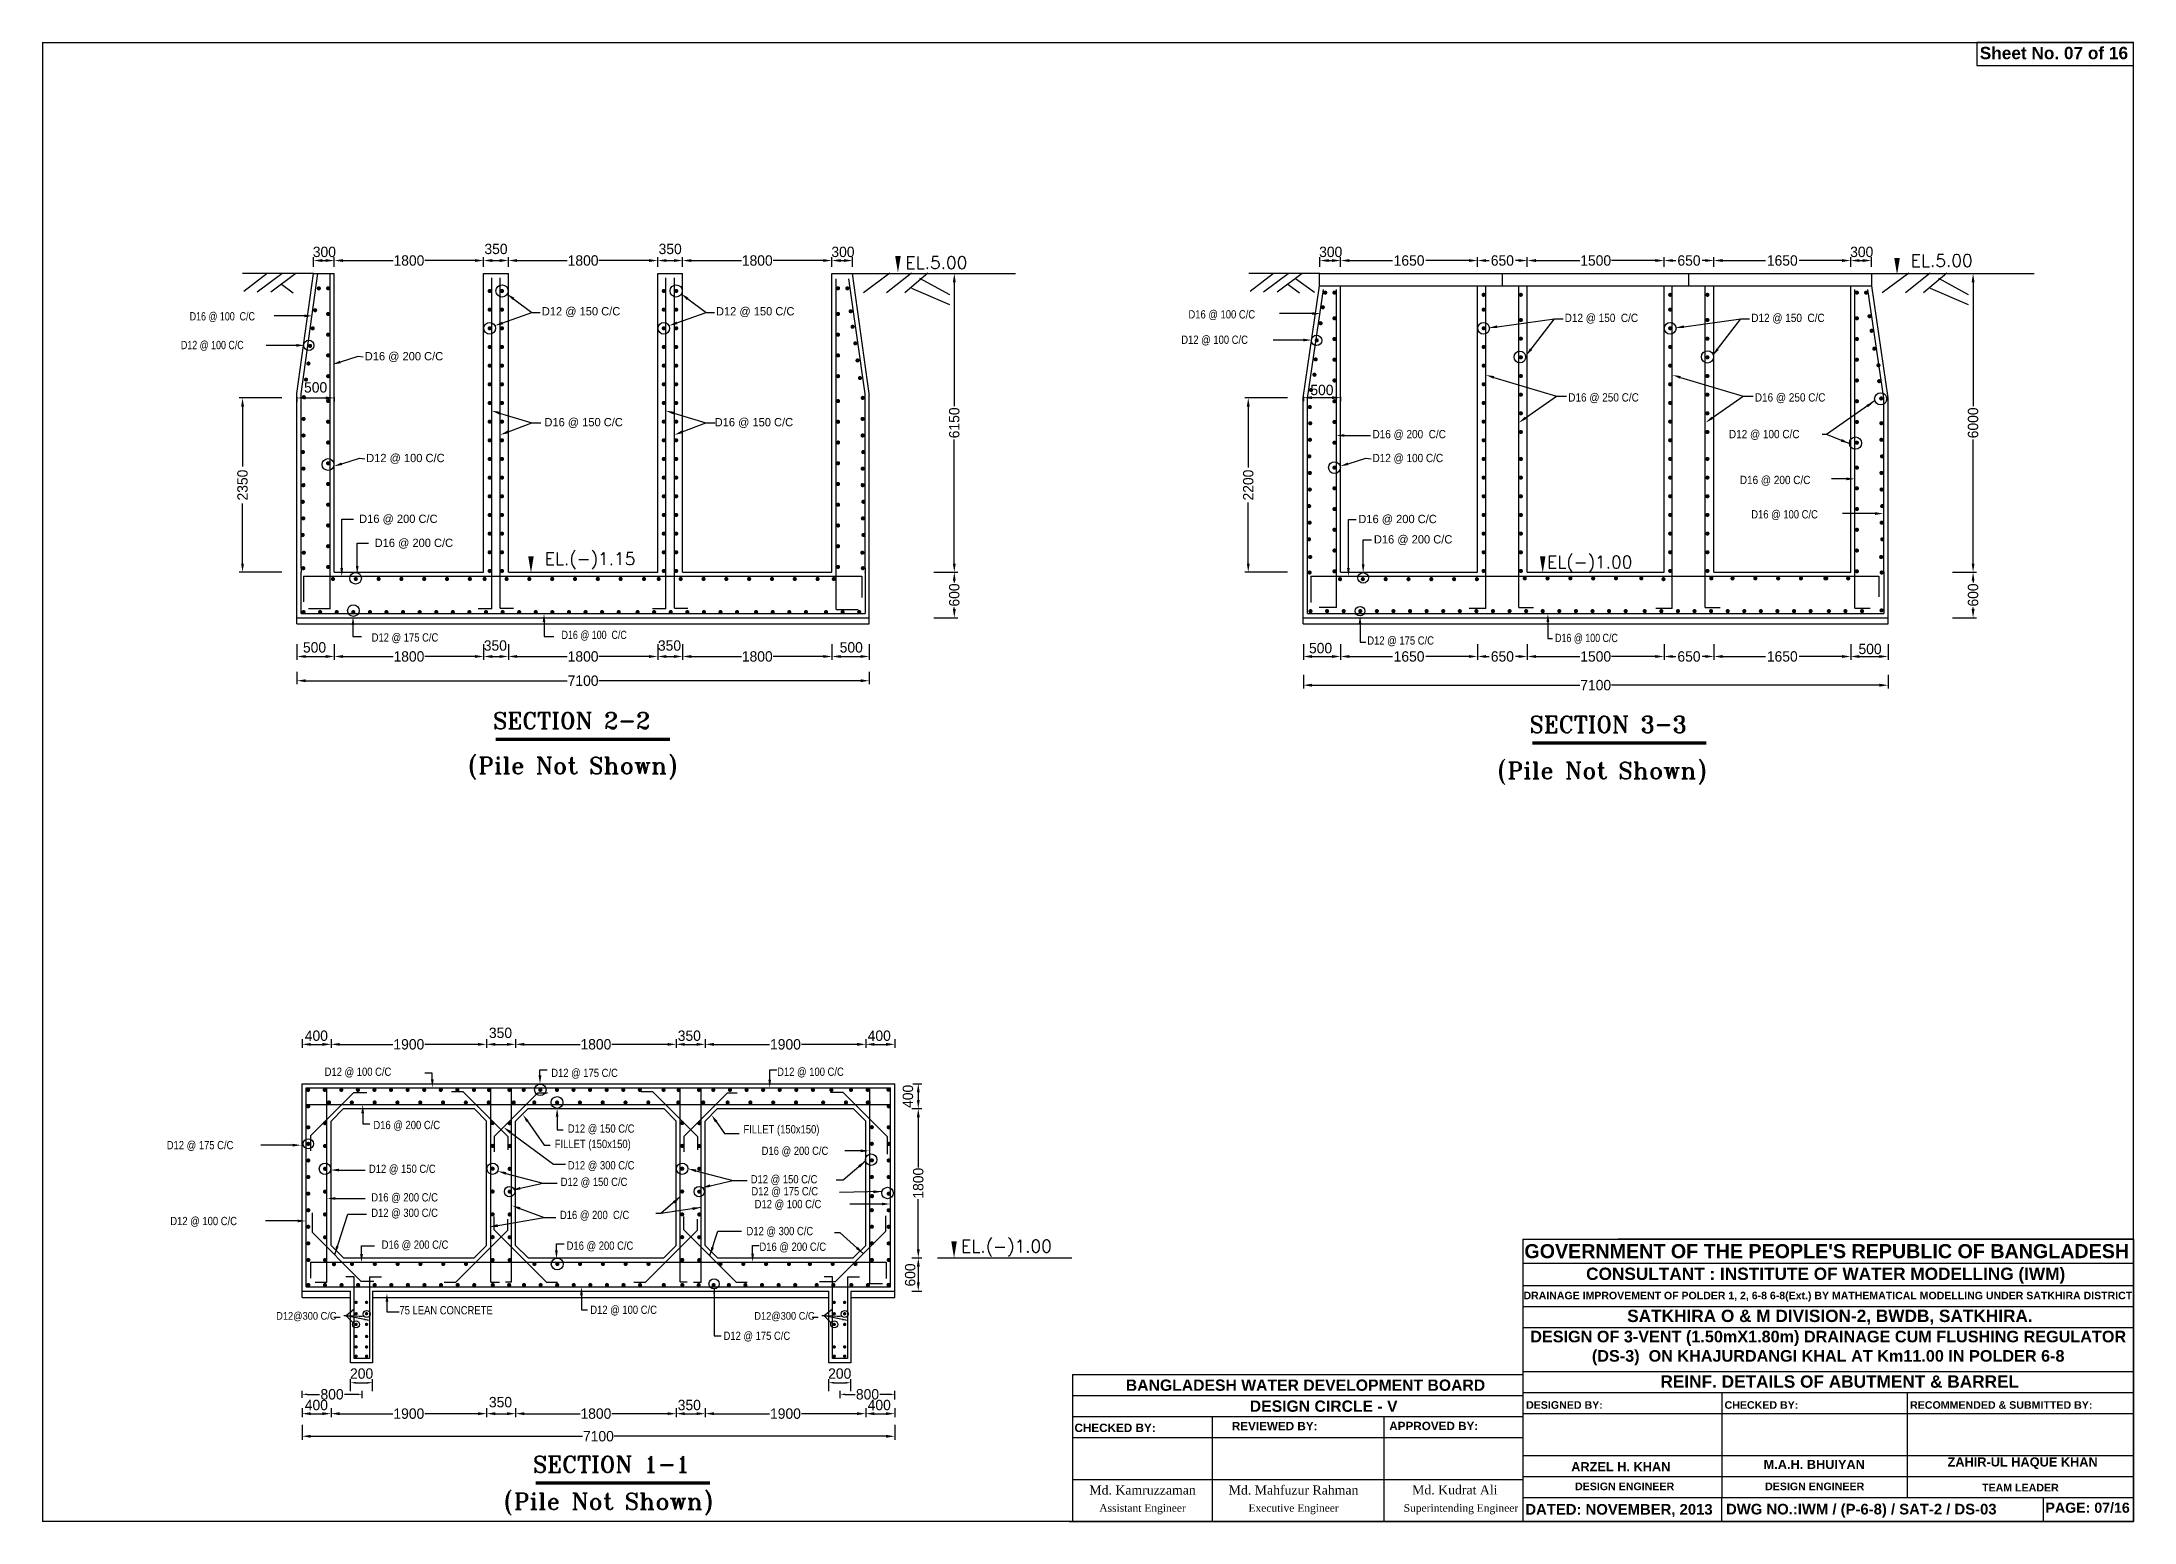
# Model space of a CAD drawing. Extents: x -377620 to 406987, y -326460 to -226264.
# Drawn here: x 84548 to 145096, y -270393 to -227565 of the extents above; entities that cross this region are included whole.
import ezdxf

# ---------------------------------------------------------------- set-up
doc = ezdxf.new("R2010")
doc.units = 0
doc.header["$LTSCALE"] = 300
doc.header["$MEASUREMENT"] = 0
doc.layers.get('DEFPOINTS').update_dxf_attribs({"linetype": 'CONTINUOUS'})
doc.layers.add('Left Bank Profile', color=7, linetype='CONTINUOUS', lineweight=25)
doc.layers.add('LINE', color=7, linetype='CONTINUOUS')
doc.styles.add('BIG', font='ROMANT.SHX')
doc.dimstyles.new('3', dxfattribs={"dimtxt": 225, "dimasz": 350, "dimexe": 100, "dimexo": 25, "dimgap": 9, "dimtad": 0, "dimdec": 0, "dimzin": 0, "dimdsep": 46, "dimtxsty": 'Standard', "dimcen": 0, "dimclrd": 5, "dimclre": 6, "dimclrt": 256, "dimadec": 0, "dimazin": 0, "dimtfac": 1, "dimtdec": 0, "dimtofl": 0, "dimtmove": 2, "dimatfit": 3, "dimfxl": 1, "dimtolj": 1, "dimtzin": 0, "dimarcsym": 0})

msp = doc.modelspace()

# ---------------------------------------------------------------- texts
at = {"layer": 'Left Bank Profile', "attachment_point": 8}
for s, insert, char_height, width in [('{\\fArial|b1|i0|c0|p34;DRAINAGE IMPROVEMENT OF POLDER 1, 2, 6-8 6-8(Ext.) BY MATHEMATICAL MODELLING UNDER SATKHIRA DISTRICT}', (136232.3632, -264010.8947), 218.2440533, 18353.970731), ('{\\fArial|b1|i0|c0|p34;ARZEL H. KHAN}', (130240.662, -268920.7858), 264.093644, 27152.56831)]:
    msp.add_mtext(s, dxfattribs=dict(at, insert=insert, char_height=char_height, width=width))
at = {"layer": 'LINE', "color": 7, "style": 'BIG'}
for s, height, p in [('EL.5.00', 360, (138634.6802, -234073.1988)), ('EL.5.00', 360, (109540.9604, -234132.6726)), ('EL.(-)1.15', 360, (99102.0012, -242698.685)), ('EL(-)1.00', 360, (128108.4757, -242795.5601)), ('SECTION 2-2', 480, (97605.7785, -247443.3715)), ('SECTION 3-3', 480, (127600.9371, -247554.2)), ('(Pile Not Shown)', 480, (96890.0046, -248744.053)), ('(Pile Not Shown)', 480, (126676.1269, -248887.7669)), ('EL.(-)1.00', 360, (111152.9387, -262588.4641)), ('SECTION 1-1', 480, (98760.0933, -268960.9482)), ('(Pile Not Shown)', 480, (97921.5609, -270030.894))]:
    msp.add_text(s, height=height, dxfattribs=at).set_placement(p)
at = {"layer": 'LINE', "color": 7}
for s, height, width, p in [('D16 @ 100  C/C', 240, 0.8, (88827.0417, -235624.8764)), ('D16 @ 100 C/C', 240, 0.85, (117729.3822, -235568.1574)), ('D12 @ 150  C/C', 240, 0.9, (128617.1353, -235669.9788)), ('D12 @ 150  C/C', 240, 0.9, (134017.1353, -235669.9788)), ('D12 @ 100 C/C', 240, 0.85, (117520.9417, -236302.8337)), ('D12 @ 100 C/C', 240, 0.8, (88572.9532, -236455.9789)), ('D16 @ 250 C/C', 240, 0.9, (128719.9332, -237971.1292)), ('D16 @ 250 C/C', 240, 0.9, (134119.9332, -237971.1292)), ('D16 @ 200  C/C', 240, 0.9, (123056.0652, -239034.5374)), ('D12 @ 100 C/C', 240, 0.9, (133369.7328, -239032.581)), ('D12 @ 100 C/C', 240, 0.9, (123056.0652, -239724.7631)), ('D16 @ 200 C/C', 240, 0.9, (133685.7904, -240360.0671)), ('D16 @ 100 C/C', 240, 0.85, (134014.7301, -241353.7915)), ('D16 @ 100  C/C', 240, 0.8, (99588.499, -244842.4422)), ('D12 @ 175 C/C', 240, 0.85, (94092.7056, -244916.2142)), ('D12 @ 175 C/C', 240, 0.85, (122904.5381, -245004.2252)), ('D16 @ 100 C/C', 240, 0.8, (128339.2837, -244930.4532)), ('D12 @ 100 C/C', 240, 0.85, (92732.2176, -257481.7271)), ('D12 @ 175 C/C', 240, 0.85, (99287.9283, -257514.8504)), ('D12 @ 100 C/C', 240, 0.85, (105826.272, -257481.7271)), ('D16 @ 200 C/C', 240, 0.85, (94143.3586, -259022.7133)), ('D12 @ 150 C/C', 240, 0.85, (99769.2894, -259125.5221)), ('FILLET (150x150)', 240, 0.85, (104852.1574, -259147.1338)), ('D12 @ 175 C/C', 240, 0.85, (88162.7379, -259605.2847)), ('FILLET (150x150)', 240, 0.85, (99391.9402, -259571.0271)), ('D16 @ 200 C/C', 240, 0.85, (105378.4235, -259768.8679)), ('D12 @ 150 C/C', 240, 0.85, (94014.2929, -260290.6888)), ('D12 @ 300 C/C', 240, 0.85, (99769.2892, -260187.88)), ('D12 @ 150 C/C', 240, 0.85, (105062.3956, -260592.2623)), ('D16 @ 200 C/C', 240, 0.85, (94080.5727, -261115.4523)), ('D12 @ 150 C/C', 240, 0.85, (99563.4627, -260667.6546)), ('D12 @ 175 C/C', 240, 0.85, (105081.9283, -260939.2539)), ('D12 @ 100 C/C', 240, 0.85, (88265.6512, -261800.8448)), ('D12 @ 300 C/C', 240, 0.85, (94080.5727, -261562.1382)), ('D16 @ 200  C/C', 240, 0.85, (99541.061, -261624.3986)), ('D12 @ 100 C/C', 240, 0.85, (105176.5266, -261310.7272)), ('D12 @ 300 C/C', 240, 0.85, (104940.1825, -262091.1917)), ('D16 @ 200 C/C', 240, 0.85, (94383.4896, -262483.9439)), ('D16 @ 200 C/C', 240, 0.85, (99734.9849, -262513.3353)), ('D16 @ 200 C/C', 240, 0.85, (105314.6448, -262544.0699)), ('D12@300 C/C', 222.64, 0.9, (91329.9492, -264536.649)), ('75 LEAN CONCRETE', 240, 0.85, (94896.5264, -264382.1005)), ('D12 @ 100 C/C', 240, 0.85, (100418.9463, -264368.6749)), ('D12@300 C/C', 222.64, 0.9, (105165.9492, -264536.649)), ('D12 @ 175 C/C', 240, 0.85, (104275.4118, -265120.9805))]:
    msp.add_text(s, height=height, dxfattribs=dict(at, width=width)).set_placement(p)
for s, p in [('D12 @ 150 C/C', (99017.2097, -235479.2622)), ('D12 @ 150 C/C', (104057.2097, -235479.2622)), ('D16 @ 200 C/C', (93892.673, -236779.2736)), ('D16 @ 150 C/C', (99092.234, -238687.8047)), ('D16 @ 150 C/C', (104019.234, -238687.8047)), ('D12 @ 100 C/C', (93933.623, -239724.7631)), ('D16 @ 200 C/C', (93730.017, -241483.8749)), ('D16 @ 200 C/C', (122646.3701, -241489.1828)), ('D16 @ 200 C/C', (94179.3233, -242179.3376)), ('D16 @ 200 C/C', (123095.6764, -242077.9172))]:
    msp.add_text(s, height=240, dxfattribs=at).set_placement(p)
for s, insert, char_height, width, attachment_point in [('{\\fArial|b1|i0|c0|p34;Sheet No. 07 of 16}', (142774.3335, -228071.0654), 356.60793, 18855.950215, 8), ("{\\fArial|b1|i0|c0|p34;\\H0.8x;GOVERNMENT OF THE PEOPLE'S REPUBLIC OF BANGLADESH}", (136200.8302, -262761.8015), 509.4399, 18855.950215, 8), ('{\\fArial|b1|i0|c0|p34;\\H1.094x;CONSULTANT : INSTITUTE OF WATER MODELLING (IWM)}', (136169.8302, -263493.5268), 326.041536, 18855.950215, 8), ('{\\fArial|b1|i0|c0|p34;SATKHIRA O & M DIVISION-2, BWDB, SATKHIRA.}', (136293.082, -264683.4745), 356.60793, 18855.950215, 8), ('{\\fArial|b1|i0|c0|p34;DESIGN OF 3-VENT (1.50mX1.80m) DRAINAGE CUM FLUSHING REGULATOR  (DS-3)  ON KHAJURDANGI KHAL AT Km11.00 IN POLDER 6-8}', (136242.4456, -265851.8961), 335.636531, 17395.981535, 8), ('{\\fArial|b1|i0|c0|p34;BANGLADESH WATER DEVELOPMENT BOARD}', (121116.5215, -266597.6572), 326.041536, 18855.950215, 8), ('{\\fArial|b1|i0|c0|p34;REINF. DETAILS OF ABUTMENT & BARREL}', (136576.3335, -266509.0654), 356.60793, 18855.950215, 8), ('{\\fArial|b1|i0|c0|p34;DESIGN CIRCLE - V}', (121642.5215, -267204.602), 326.041536, 18855.950215, 8), ('{\\fArial|b1|i0|c0|p34;DESIGNED BY:}', (128609.9915, -267116.6399), 220.078037, 22627.140258, 8), ('{\\fArial|b1|i0|c0|p34;CHECKED BY:}', (134310.9915, -267116.6399), 220.078037, 22627.140258, 8), ('{\\fArial|b1|i0|c0|p34;RECOMMENDED & SUBMITTED BY:}', (141249.9915, -267116.6399), 220.078037, 22627.140258, 8), ('{\\fArial|b1|i0|c0|p34;CHECKED BY:}', (115605.871, -267788.6342), 242.085841, 24889.854284, 8), ('{\\fArial|b1|i0|c0|p34;REVIEWED BY:}', (120223.9915, -267734.6399), 242.085841, 24889.854284, 8), ('{\\fArial|b1|i0|c0|p34;APPROVED BY:}', (124827.9915, -267734.6399), 242.085841, 24889.854284, 8), ('{\\fArial|b1|i0|c0|p34;M.A.H. BHUIYAN}', (135838.9505, -268858.8285), 264.093644, 27152.56831, 8), ('{\\fArial|b1|i0|c0|p34;ZAHIR-UL HAQUE KHAN}', (141868.9505, -268858.8285), 264.093644, 27152.56831, 8), ('{\\fTimes New Roman|b0|i0|c0|p18;Md. Kamruzzaman}', (116400.8384, -269601.1756), 264.093644, 27152.56831, 8), ('{\\fTimes New Roman|b0|i0|c0|p18;Md. Mahfuzur Rahman}', (120771.8384, -269601.1756), 264.093644, 27152.56831, 8), ('{\\fTimes New Roman|b0|i0|c0|p18;Md. Kudrat Ali}', (125437.008, -269596.1756), 264.093644, 27152.56831, 8), ('{\\fArial|b1|i0|c0|p34;DESIGN ENGINEER}', (130350.9915, -269471.6399), 220.078037, 22627.140258, 8), ('{\\fArial|b1|i0|c0|p34;DESIGN ENGINEER}', (135850.9915, -269471.6399), 220.078037, 22627.140258, 8), ('{\\fArial|b1|i0|c0|p34;TEAM LEADER}', (141804.9915, -269504.6399), 220.078037, 22627.140258, 8), ('{\\fTimes New Roman|b0|i0|c0|p18;Assistant Engineer}', (116400.8384, -270166.3415), 220.078037, 22627.140258, 8), ('{\\fTimes New Roman|b0|i0|c0|p18;Executive Engineer}', (120771.8384, -270166.3415), 220.078037, 22627.140258, 8), ('{\\fTimes New Roman|b0|i0|c0|p18;Superintending Engineer}', (125615.0039, -270166.3415), 220.078037, 22627.140258, 8), ('{\\fArial|b1|i0|c0|p34;DATED: NOVEMBER, 2013}', (127479.7492, -269868.8714), 307.533087, 31618.758508, 1), ('{\\fArial|b1|i0|c0|p34;DWG NO.:IWM / (P-6-8) / SAT-2 / DS-03}', (133286.5565, -269862.8714), 307.533087, 31309.311232, 1), ('{\\fArial|b1|i0|c0|p34;   PAGE: 07/16}', (142189.515, -269828.8151), 293.437383, 30169.520344, 1)]:
    msp.add_mtext(s, dxfattribs=dict(at, insert=insert, char_height=char_height, width=width, attachment_point=attachment_point))

# ---------------------------------------------------------------- blocks, each defined once
blk = doc.blocks.new('*D240')
at = {"layer": 'DEFPOINTS', "color": 0}
for p in [(102371, -234095), (103091, -233892), (103091, -234095)]:
    blk.add_point(p, dxfattribs=at)
at = {"layer": 'LINE', "color": 7, "lineweight": -2}
for p, q in [((102371, -234070), (102371, -233792)), ((102621, -233892), (102841, -233892)), ((103091, -234070), (103091, -233792))]:
    blk.add_line(p, q, dxfattribs=at)
at = {"layer": 'LINE', "color": 7}
for points in [[(102621, -233850), (102621, -233933), (102371, -233892)], [(102841, -233850), (102841, -233933), (103091, -233892)]]:
    blk.add_solid(points, dxfattribs=at)
at = {"layer": 'LINE', "color": 7, "insert": (102731, -233558), "char_height": 300, "attachment_point": 5}
blk.add_mtext('\\A1;350', dxfattribs=at)
blk = doc.blocks.new('*D241')
at = {"layer": 'DEFPOINTS', "color": 0}
for p in [(107411, -234095), (108011, -233892), (108011, -234095)]:
    blk.add_point(p, dxfattribs=at)
at = {"layer": 'LINE', "color": 7, "lineweight": -2}
for p, q in [((107411, -234070), (107411, -233792)), ((107661, -233892), (107761, -233892)), ((108011, -234070), (108011, -233792))]:
    blk.add_line(p, q, dxfattribs=at)
at = {"layer": 'LINE', "color": 7}
for points in [[(107661, -233850), (107661, -233933), (107411, -233892)], [(107761, -233850), (107761, -233933), (108011, -233892)]]:
    blk.add_solid(points, dxfattribs=at)
at = {"layer": 'LINE', "color": 7, "insert": (107731, -233643), "char_height": 300, "attachment_point": 5}
blk.add_mtext('\\A1;300', dxfattribs=at)
blk = doc.blocks.new('*D242')
at = {"layer": 'DEFPOINTS', "color": 0}
for p in [(92411, -234095), (93011, -233892), (93011, -234095)]:
    blk.add_point(p, dxfattribs=at)
at = {"layer": 'LINE', "color": 7, "lineweight": -2}
for p, q in [((92411, -234070), (92411, -233792)), ((92661, -233892), (92761, -233892)), ((93011, -234070), (93011, -233792))]:
    blk.add_line(p, q, dxfattribs=at)
at = {"layer": 'LINE', "color": 7}
for points in [[(92661, -233850), (92661, -233933), (92411, -233892)], [(92761, -233850), (92761, -233933), (93011, -233892)]]:
    blk.add_solid(points, dxfattribs=at)
at = {"layer": 'LINE', "color": 7, "insert": (92724, -233643), "char_height": 300, "attachment_point": 5}
blk.add_mtext('\\A1;300', dxfattribs=at)
blk = doc.blocks.new('*D243')
at = {"layer": 'DEFPOINTS', "color": 0}
for p in [(97331, -234095), (98051, -233892), (98051, -234095)]:
    blk.add_point(p, dxfattribs=at)
at = {"layer": 'LINE', "color": 7, "lineweight": -2}
for p, q in [((97331, -234070), (97331, -233792)), ((97581, -233892), (97801, -233892)), ((98051, -234070), (98051, -233792))]:
    blk.add_line(p, q, dxfattribs=at)
at = {"layer": 'LINE', "color": 7}
for points in [[(97581, -233850), (97581, -233933), (97331, -233892)], [(97801, -233850), (97801, -233933), (98051, -233892)]]:
    blk.add_solid(points, dxfattribs=at)
at = {"layer": 'LINE', "color": 7, "insert": (97691, -233558), "char_height": 300, "attachment_point": 5}
blk.add_mtext('\\A1;350', dxfattribs=at)
blk = doc.blocks.new('*D244')
at = {"layer": 'DEFPOINTS', "color": 0}
for p in [(98051, -234095), (102371, -233892), (102371, -234095)]:
    blk.add_point(p, dxfattribs=at)
at = {"layer": 'LINE', "color": 7, "lineweight": -2}
for p, q in [((98051, -234070), (98051, -233792)), ((98301, -233892), (99752, -233892)), ((102121, -233892), (100670, -233892)), ((102371, -234070), (102371, -233792))]:
    blk.add_line(p, q, dxfattribs=at)
at = {"layer": 'LINE', "color": 7}
for points in [[(98301, -233850), (98301, -233933), (98051, -233892)], [(102121, -233850), (102121, -233933), (102371, -233892)]]:
    blk.add_solid(points, dxfattribs=at)
at = {"layer": 'LINE', "color": 7, "insert": (100211, -233892), "char_height": 300, "attachment_point": 5}
blk.add_mtext('\\A1;1800', dxfattribs=at)
blk = doc.blocks.new('*D245')
at = {"layer": 'DEFPOINTS', "color": 0}
for p in [(98051, -244966), (102371, -244966), (102371, -245348)]:
    blk.add_point(p, dxfattribs=at)
at = {"layer": 'LINE', "color": 7, "lineweight": -2}
for p, q in [((98051, -244991), (98051, -245448)), ((102371, -244991), (102371, -245448)), ((98301, -245348), (99752, -245348)), ((102121, -245348), (100670, -245348))]:
    blk.add_line(p, q, dxfattribs=at)
at = {"layer": 'LINE', "color": 7}
for points in [[(98301, -245306), (98301, -245389), (98051, -245348)], [(102121, -245306), (102121, -245389), (102371, -245348)]]:
    blk.add_solid(points, dxfattribs=at)
at = {"layer": 'LINE', "color": 7, "insert": (100211, -245348), "char_height": 300, "attachment_point": 5}
blk.add_mtext('\\A1;1800', dxfattribs=at)
blk = doc.blocks.new('*D246')
at = {"layer": 'DEFPOINTS', "color": 0}
for p in [(127534, -244966), (131494, -244966), (131494, -245348)]:
    blk.add_point(p, dxfattribs=at)
at = {"layer": 'LINE', "color": 7, "lineweight": -2}
for p, q in [((127534, -244991), (127534, -245448)), ((131494, -244991), (131494, -245448)), ((127784, -245348), (129055, -245348)), ((131244, -245348), (129973, -245348))]:
    blk.add_line(p, q, dxfattribs=at)
at = {"layer": 'LINE', "color": 7}
for points in [[(127784, -245306), (127784, -245389), (127534, -245348)], [(131244, -245306), (131244, -245389), (131494, -245348)]]:
    blk.add_solid(points, dxfattribs=at)
at = {"layer": 'LINE', "color": 7, "insert": (129514, -245348), "char_height": 300, "attachment_point": 5}
blk.add_mtext('\\A1;1500', dxfattribs=at)
blk = doc.blocks.new('*D247')
at = {"layer": 'DEFPOINTS', "color": 0}
for p in [(126094, -244966), (127534, -244966), (127534, -245348)]:
    blk.add_point(p, dxfattribs=at)
at = {"layer": 'LINE', "color": 7, "lineweight": -2}
for p, q in [((126094, -244991), (126094, -245448)), ((127534, -244991), (127534, -245448)), ((126344, -245348), (126430, -245348)), ((127284, -245348), (127198, -245348))]:
    blk.add_line(p, q, dxfattribs=at)
at = {"layer": 'LINE', "color": 7}
for points in [[(126344, -245306), (126344, -245389), (126094, -245348)], [(127284, -245306), (127284, -245389), (127534, -245348)]]:
    blk.add_solid(points, dxfattribs=at)
at = {"layer": 'LINE', "color": 7, "insert": (126814, -245348), "char_height": 300, "attachment_point": 5}
blk.add_mtext('\\A1;650', dxfattribs=at)
blk = doc.blocks.new('*D248')
at = {"layer": 'DEFPOINTS', "color": 0}
for p in [(127534, -234095), (131494, -233892), (131494, -234095)]:
    blk.add_point(p, dxfattribs=at)
at = {"layer": 'LINE', "color": 7, "lineweight": -2}
for p, q in [((127534, -234070), (127534, -233792)), ((127784, -233892), (129055, -233892)), ((131244, -233892), (129973, -233892)), ((131494, -234070), (131494, -233792))]:
    blk.add_line(p, q, dxfattribs=at)
at = {"layer": 'LINE', "color": 7}
for points in [[(127784, -233850), (127784, -233933), (127534, -233892)], [(131244, -233850), (131244, -233933), (131494, -233892)]]:
    blk.add_solid(points, dxfattribs=at)
at = {"layer": 'LINE', "color": 7, "insert": (129514, -233892), "char_height": 300, "attachment_point": 5}
blk.add_mtext('\\A1;1500', dxfattribs=at)
blk = doc.blocks.new('*D249')
at = {"layer": 'DEFPOINTS', "color": 0}
for p in [(126094, -234095), (127534, -233892), (127534, -234095)]:
    blk.add_point(p, dxfattribs=at)
at = {"layer": 'LINE', "color": 7, "lineweight": -2}
for p, q in [((126094, -234070), (126094, -233792)), ((126344, -233892), (126430, -233892)), ((127284, -233892), (127198, -233892)), ((127534, -234070), (127534, -233792))]:
    blk.add_line(p, q, dxfattribs=at)
at = {"layer": 'LINE', "color": 7}
for points in [[(126344, -233850), (126344, -233933), (126094, -233892)], [(127284, -233850), (127284, -233933), (127534, -233892)]]:
    blk.add_solid(points, dxfattribs=at)
at = {"layer": 'LINE', "color": 7, "insert": (126814, -233892), "char_height": 300, "attachment_point": 5}
blk.add_mtext('\\A1;650', dxfattribs=at)
blk = doc.blocks.new('1')
at = {"layer": 'LINE', "const_width": 25}
blk.add_lwpolyline([(12, 0, 1), (37, 0, 1)], format="xyb", close=True, dxfattribs=at)
blk = doc.blocks.new('2')
at = {"layer": 'LINE'}
blk.add_blockref('1', (-25, -25), dxfattribs=at)
blk = doc.blocks.new('*D250')
at = {"layer": 'DEFPOINTS', "color": 0}
for p in [(120622, -237868), (119460, -242908), (120622, -242908)]:
    blk.add_point(p, dxfattribs=at)
at = {"layer": 'LINE', "color": 7, "lineweight": -2}
for p, q in [((120597, -237868), (119360, -237868)), ((119460, -238118), (119460, -239879)), ((119460, -242658), (119460, -240897)), ((120597, -242908), (119360, -242908))]:
    blk.add_line(p, q, dxfattribs=at)
at = {"layer": 'LINE', "color": 7}
for points in [[(119418, -238118), (119502, -238118), (119460, -237868)], [(119418, -242658), (119502, -242658), (119460, -242908)]]:
    blk.add_solid(points, dxfattribs=at)
at = {"layer": 'LINE', "color": 7, "insert": (119460, -240388), "char_height": 300, "attachment_point": 5, "rotation": 90}
blk.add_mtext('\\A1;2200', dxfattribs=at)
blk = doc.blocks.new('*D251')
at = {"layer": 'DEFPOINTS', "color": 0}
for p in [(122134, -244966), (126094, -244966), (126094, -245348)]:
    blk.add_point(p, dxfattribs=at)
at = {"layer": 'LINE', "color": 7, "lineweight": -2}
for p, q in [((122134, -244991), (122134, -245448)), ((126094, -244991), (126094, -245448)), ((122384, -245348), (123630, -245348)), ((125844, -245348), (124598, -245348))]:
    blk.add_line(p, q, dxfattribs=at)
at = {"layer": 'LINE', "color": 7}
for points in [[(122384, -245306), (122384, -245389), (122134, -245348)], [(125844, -245306), (125844, -245389), (126094, -245348)]]:
    blk.add_solid(points, dxfattribs=at)
at = {"layer": 'LINE', "color": 7, "insert": (124114, -245348), "char_height": 300, "attachment_point": 5}
blk.add_mtext('\\A1;1650', dxfattribs=at)
blk = doc.blocks.new('*D252')
at = {"layer": 'DEFPOINTS', "color": 0}
for p in [(121054, -244966), (122134, -244966), (122134, -245348)]:
    blk.add_point(p, dxfattribs=at)
at = {"layer": 'LINE', "color": 7, "lineweight": -2}
for p, q in [((121054, -244991), (121054, -245448)), ((122134, -244991), (122134, -245448)), ((121304, -245348), (121884, -245348))]:
    blk.add_line(p, q, dxfattribs=at)
at = {"layer": 'LINE', "color": 7}
for points in [[(121304, -245306), (121304, -245389), (121054, -245348)], [(121884, -245306), (121884, -245389), (122134, -245348)]]:
    blk.add_solid(points, dxfattribs=at)
at = {"layer": 'LINE', "color": 7, "insert": (121552, -245107), "char_height": 300, "attachment_point": 5}
blk.add_mtext('\\A1;500', dxfattribs=at)
blk = doc.blocks.new('*D253')
at = {"layer": 'DEFPOINTS', "color": 0}
for p in [(121054, -237808), (122134, -237808), (122134, -237859)]:
    blk.add_point(p, dxfattribs=at)
at = {"layer": 'LINE', "color": 7, "lineweight": -2}
for p, q in [((121054, -237833), (121054, -237959)), ((121304, -237859), (121884, -237859)), ((122134, -237833), (122134, -237959))]:
    blk.add_line(p, q, dxfattribs=at)
at = {"layer": 'LINE', "color": 7}
for points in [[(121304, -237818), (121304, -237901), (121054, -237859)], [(121884, -237818), (121884, -237901), (122134, -237859)]]:
    blk.add_solid(points, dxfattribs=at)
at = {"layer": 'LINE', "color": 7, "insert": (121592, -237638), "char_height": 300, "attachment_point": 5}
blk.add_mtext('\\A1;500', dxfattribs=at)
blk = doc.blocks.new('*D254')
at = {"layer": 'DEFPOINTS', "color": 0}
for p in [(97331, -244966), (98051, -244966), (98051, -245348)]:
    blk.add_point(p, dxfattribs=at)
at = {"layer": 'LINE', "color": 7, "lineweight": -2}
for p, q in [((97331, -244991), (97331, -245448)), ((98051, -244991), (98051, -245448)), ((97581, -245348), (97801, -245348))]:
    blk.add_line(p, q, dxfattribs=at)
at = {"layer": 'LINE', "color": 7}
for points in [[(97581, -245306), (97581, -245389), (97331, -245348)], [(97801, -245306), (97801, -245389), (98051, -245348)]]:
    blk.add_solid(points, dxfattribs=at)
at = {"layer": 'LINE', "color": 7, "insert": (97672, -245032), "char_height": 300, "attachment_point": 5}
blk.add_mtext('\\A1;350', dxfattribs=at)
blk = doc.blocks.new('*D255')
at = {"layer": 'DEFPOINTS', "color": 0}
for p in [(122134, -234095), (126094, -233892), (126094, -234095)]:
    blk.add_point(p, dxfattribs=at)
at = {"layer": 'LINE', "color": 7, "lineweight": -2}
for p, q in [((122134, -234070), (122134, -233792)), ((122384, -233892), (123630, -233892)), ((125844, -233892), (124598, -233892)), ((126094, -234070), (126094, -233792))]:
    blk.add_line(p, q, dxfattribs=at)
at = {"layer": 'LINE', "color": 7}
for points in [[(122384, -233850), (122384, -233933), (122134, -233892)], [(125844, -233850), (125844, -233933), (126094, -233892)]]:
    blk.add_solid(points, dxfattribs=at)
at = {"layer": 'LINE', "color": 7, "insert": (124114, -233892), "char_height": 300, "attachment_point": 5}
blk.add_mtext('\\A1;1650', dxfattribs=at)
blk = doc.blocks.new('*D256')
at = {"layer": 'DEFPOINTS', "color": 0}
for p in [(121534, -234095), (122134, -233892), (122134, -234095)]:
    blk.add_point(p, dxfattribs=at)
at = {"layer": 'LINE', "color": 7, "lineweight": -2}
for p, q in [((121534, -234070), (121534, -233792)), ((121784, -233892), (121884, -233892)), ((122134, -234070), (122134, -233792))]:
    blk.add_line(p, q, dxfattribs=at)
at = {"layer": 'LINE', "color": 7}
for points in [[(121784, -233850), (121784, -233933), (121534, -233892)], [(121884, -233850), (121884, -233933), (122134, -233892)]]:
    blk.add_solid(points, dxfattribs=at)
at = {"layer": 'LINE', "color": 7, "insert": (121846, -233643), "char_height": 300, "attachment_point": 5}
blk.add_mtext('\\A1;300', dxfattribs=at)
blk = doc.blocks.new('*D257')
at = {"layer": 'DEFPOINTS', "color": 0}
for p in [(91931, -244966), (93011, -244966), (93011, -245348)]:
    blk.add_point(p, dxfattribs=at)
at = {"layer": 'LINE', "color": 7, "lineweight": -2}
for p, q in [((91931, -244991), (91931, -245448)), ((93011, -244991), (93011, -245448)), ((92181, -245348), (92761, -245348))]:
    blk.add_line(p, q, dxfattribs=at)
at = {"layer": 'LINE', "color": 7}
for points in [[(92181, -245306), (92181, -245389), (91931, -245348)], [(92761, -245306), (92761, -245389), (93011, -245348)]]:
    blk.add_solid(points, dxfattribs=at)
at = {"layer": 'LINE', "color": 7, "insert": (92439, -245086), "char_height": 300, "attachment_point": 5}
blk.add_mtext('\\A1;500', dxfattribs=at)
blk = doc.blocks.new('*D258')
at = {"layer": 'DEFPOINTS', "color": 0}
for p in [(93011, -244966), (97331, -244966), (97331, -245348)]:
    blk.add_point(p, dxfattribs=at)
at = {"layer": 'LINE', "color": 7, "lineweight": -2}
for p, q in [((93011, -244991), (93011, -245448)), ((97331, -244991), (97331, -245448)), ((93261, -245348), (94712, -245348)), ((97081, -245348), (95630, -245348))]:
    blk.add_line(p, q, dxfattribs=at)
at = {"layer": 'LINE', "color": 7}
for points in [[(93261, -245306), (93261, -245389), (93011, -245348)], [(97081, -245306), (97081, -245389), (97331, -245348)]]:
    blk.add_solid(points, dxfattribs=at)
at = {"layer": 'LINE', "color": 7, "insert": (95171, -245348), "char_height": 300, "attachment_point": 5}
blk.add_mtext('\\A1;1800', dxfattribs=at)
blk = doc.blocks.new('*D259')
at = {"layer": 'DEFPOINTS', "color": 0}
for p in [(91518, -237868), (90356, -242908), (91518, -242908)]:
    blk.add_point(p, dxfattribs=at)
at = {"layer": 'LINE', "color": 7, "lineweight": -2}
for p, q in [((91493, -237868), (90256, -237868)), ((90356, -238118), (90356, -239854)), ((90356, -242658), (90356, -240922)), ((91493, -242908), (90256, -242908))]:
    blk.add_line(p, q, dxfattribs=at)
at = {"layer": 'LINE', "color": 7}
for points in [[(90315, -238118), (90398, -238118), (90356, -237868)], [(90315, -242658), (90398, -242658), (90356, -242908)]]:
    blk.add_solid(points, dxfattribs=at)
at = {"layer": 'LINE', "color": 7, "insert": (90356, -240388), "char_height": 300, "attachment_point": 5, "rotation": 90}
blk.add_mtext('\\A1;2350', dxfattribs=at)
blk = doc.blocks.new('*D260')
at = {"layer": 'DEFPOINTS', "color": 0}
for p in [(91931, -237816), (93011, -237816), (93011, -237868)]:
    blk.add_point(p, dxfattribs=at)
at = {"layer": 'LINE', "color": 7, "lineweight": -2}
for p, q in [((91931, -237841), (91931, -237968)), ((92181, -237868), (92761, -237868)), ((93011, -237841), (93011, -237968))]:
    blk.add_line(p, q, dxfattribs=at)
at = {"layer": 'LINE', "color": 7}
for points in [[(92181, -237826), (92181, -237909), (91931, -237868)], [(92761, -237826), (92761, -237909), (93011, -237868)]]:
    blk.add_solid(points, dxfattribs=at)
at = {"layer": 'LINE', "color": 7, "insert": (92471, -237564), "char_height": 300, "attachment_point": 5}
blk.add_mtext('\\A1;500', dxfattribs=at)
blk = doc.blocks.new('*D261')
at = {"layer": 'DEFPOINTS', "color": 0}
for p in [(93011, -234095), (97331, -233892), (97331, -234095)]:
    blk.add_point(p, dxfattribs=at)
at = {"layer": 'LINE', "color": 7, "lineweight": -2}
for p, q in [((93011, -234070), (93011, -233792)), ((93261, -233892), (94712, -233892)), ((97081, -233892), (95630, -233892)), ((97331, -234070), (97331, -233792))]:
    blk.add_line(p, q, dxfattribs=at)
at = {"layer": 'LINE', "color": 7}
for points in [[(93261, -233850), (93261, -233933), (93011, -233892)], [(97081, -233850), (97081, -233933), (97331, -233892)]]:
    blk.add_solid(points, dxfattribs=at)
at = {"layer": 'LINE', "color": 7, "insert": (95171, -233892), "char_height": 300, "attachment_point": 5}
blk.add_mtext('\\A1;1800', dxfattribs=at)
blk = doc.blocks.new('*D262')
at = {"layer": 'DEFPOINTS', "color": 0}
for p in [(139815, -234268), (140435, -234268), (139815, -242908)]:
    blk.add_point(p, dxfattribs=at)
at = {"layer": 'LINE', "color": 7, "lineweight": -2}
for p, q in [((139840, -234268), (140535, -234268)), ((140435, -234518), (140435, -238104)), ((140435, -242658), (140435, -239072)), ((139840, -242908), (140535, -242908))]:
    blk.add_line(p, q, dxfattribs=at)
at = {"layer": 'LINE', "color": 7}
for points in [[(140394, -234518), (140477, -234518), (140435, -234268)], [(140394, -242658), (140477, -242658), (140435, -242908)]]:
    blk.add_solid(points, dxfattribs=at)
at = {"layer": 'LINE', "color": 7, "insert": (140435, -238588), "char_height": 300, "attachment_point": 5, "rotation": 90}
blk.add_mtext('\\A1;6000', dxfattribs=at)
blk = doc.blocks.new('*D263')
at = {"layer": 'DEFPOINTS', "color": 0}
for p in [(132934, -244966), (136894, -244966), (136894, -245348)]:
    blk.add_point(p, dxfattribs=at)
at = {"layer": 'LINE', "color": 7, "lineweight": -2}
for p, q in [((132934, -244991), (132934, -245448)), ((136894, -244991), (136894, -245448)), ((133184, -245348), (134430, -245348)), ((136644, -245348), (135398, -245348))]:
    blk.add_line(p, q, dxfattribs=at)
at = {"layer": 'LINE', "color": 7}
for points in [[(133184, -245306), (133184, -245389), (132934, -245348)], [(136644, -245306), (136644, -245389), (136894, -245348)]]:
    blk.add_solid(points, dxfattribs=at)
at = {"layer": 'LINE', "color": 7, "insert": (134914, -245348), "char_height": 300, "attachment_point": 5}
blk.add_mtext('\\A1;1650', dxfattribs=at)
blk = doc.blocks.new('*D264')
at = {"layer": 'DEFPOINTS', "color": 0}
for p in [(131494, -244966), (132934, -244966), (132934, -245348)]:
    blk.add_point(p, dxfattribs=at)
at = {"layer": 'LINE', "color": 7, "lineweight": -2}
for p, q in [((131494, -244991), (131494, -245448)), ((132934, -244991), (132934, -245448)), ((131744, -245348), (131830, -245348)), ((132684, -245348), (132598, -245348))]:
    blk.add_line(p, q, dxfattribs=at)
at = {"layer": 'LINE', "color": 7}
for points in [[(131744, -245306), (131744, -245389), (131494, -245348)], [(132684, -245306), (132684, -245389), (132934, -245348)]]:
    blk.add_solid(points, dxfattribs=at)
at = {"layer": 'LINE', "color": 7, "insert": (132214, -245348), "char_height": 300, "attachment_point": 5}
blk.add_mtext('\\A1;650', dxfattribs=at)
blk = doc.blocks.new('*D265')
at = {"layer": 'DEFPOINTS', "color": 0}
for p in [(136894, -244966), (137974, -244966), (137974, -245348)]:
    blk.add_point(p, dxfattribs=at)
at = {"layer": 'LINE', "color": 7, "lineweight": -2}
for p, q in [((136894, -244991), (136894, -245448)), ((137974, -244991), (137974, -245448)), ((137144, -245348), (137724, -245348))]:
    blk.add_line(p, q, dxfattribs=at)
at = {"layer": 'LINE', "color": 7}
for points in [[(137144, -245306), (137144, -245389), (136894, -245348)], [(137724, -245306), (137724, -245389), (137974, -245348)]]:
    blk.add_solid(points, dxfattribs=at)
at = {"layer": 'LINE', "color": 7, "insert": (137454, -245131), "char_height": 300, "attachment_point": 5}
blk.add_mtext('\\A1;500', dxfattribs=at)
blk = doc.blocks.new('*D266')
at = {"layer": 'DEFPOINTS', "color": 0}
for p in [(139815, -242908), (140435, -242908), (139815, -244228)]:
    blk.add_point(p, dxfattribs=at)
at = {"layer": 'LINE', "color": 7, "lineweight": -2}
for p, q in [((139840, -242908), (140535, -242908)), ((140435, -243158), (140435, -243209)), ((140435, -243978), (140435, -243927)), ((139840, -244228), (140535, -244228))]:
    blk.add_line(p, q, dxfattribs=at)
at = {"layer": 'LINE', "color": 7}
for points in [[(140394, -243158), (140477, -243158), (140435, -242908)], [(140394, -243978), (140477, -243978), (140435, -244228)]]:
    blk.add_solid(points, dxfattribs=at)
at = {"layer": 'LINE', "color": 7, "insert": (140435, -243568), "char_height": 300, "attachment_point": 5, "rotation": 90}
blk.add_mtext('\\A1;600', dxfattribs=at)
blk = doc.blocks.new('*D267')
at = {"layer": 'DEFPOINTS', "color": 0}
for p in [(92919, -256390), (97419, -256390), (97419, -256570)]:
    blk.add_point(p, dxfattribs=at)
at = {"layer": 'LINE', "color": 7, "lineweight": -2}
for p, q in [((92919, -256415), (92919, -256670)), ((93169, -256570), (94710, -256570)), ((97169, -256570), (95628, -256570)), ((97419, -256415), (97419, -256670))]:
    blk.add_line(p, q, dxfattribs=at)
at = {"layer": 'LINE', "color": 7}
for points in [[(93169, -256528), (93169, -256611), (92919, -256570)], [(97169, -256528), (97169, -256611), (97419, -256570)]]:
    blk.add_solid(points, dxfattribs=at)
at = {"layer": 'LINE', "color": 7, "insert": (95169, -256570), "char_height": 300, "attachment_point": 5}
blk.add_mtext('\\A1;1900', dxfattribs=at)
blk = doc.blocks.new('*D268')
at = {"layer": 'DEFPOINTS', "color": 0}
for p in [(92919, -267075), (97419, -267075), (97419, -267255)]:
    blk.add_point(p, dxfattribs=at)
at = {"layer": 'LINE', "color": 7, "lineweight": -2}
for p, q in [((92919, -267100), (92919, -267355)), ((93169, -267255), (94710, -267255)), ((97169, -267255), (95628, -267255)), ((97419, -267100), (97419, -267355))]:
    blk.add_line(p, q, dxfattribs=at)
at = {"layer": 'LINE', "color": 7}
for points in [[(93169, -267213), (93169, -267296), (92919, -267255)], [(97169, -267213), (97169, -267296), (97419, -267255)]]:
    blk.add_solid(points, dxfattribs=at)
at = {"layer": 'LINE', "color": 7, "insert": (95169, -267255), "char_height": 300, "attachment_point": 5}
blk.add_mtext('\\A1;1900', dxfattribs=at)
blk = doc.blocks.new('*D269')
at = {"layer": 'DEFPOINTS', "color": 0}
for p in [(102371, -244966), (103091, -244966), (103091, -245348)]:
    blk.add_point(p, dxfattribs=at)
at = {"layer": 'LINE', "color": 7, "lineweight": -2}
for p, q in [((102371, -244991), (102371, -245448)), ((103091, -244991), (103091, -245448)), ((102621, -245348), (102841, -245348))]:
    blk.add_line(p, q, dxfattribs=at)
at = {"layer": 'LINE', "color": 7}
for points in [[(102621, -245306), (102621, -245389), (102371, -245348)], [(102841, -245306), (102841, -245389), (103091, -245348)]]:
    blk.add_solid(points, dxfattribs=at)
at = {"layer": 'LINE', "color": 7, "insert": (102712, -245032), "char_height": 300, "attachment_point": 5}
blk.add_mtext('\\A1;350', dxfattribs=at)
blk = doc.blocks.new('*D270')
at = {"layer": 'DEFPOINTS', "color": 0}
for p in [(132934, -234095), (136894, -233892), (136894, -234095)]:
    blk.add_point(p, dxfattribs=at)
at = {"layer": 'LINE', "color": 7, "lineweight": -2}
for p, q in [((132934, -234070), (132934, -233792)), ((133184, -233892), (134430, -233892)), ((136644, -233892), (135398, -233892)), ((136894, -234070), (136894, -233792))]:
    blk.add_line(p, q, dxfattribs=at)
at = {"layer": 'LINE', "color": 7}
for points in [[(133184, -233850), (133184, -233933), (132934, -233892)], [(136644, -233850), (136644, -233933), (136894, -233892)]]:
    blk.add_solid(points, dxfattribs=at)
at = {"layer": 'LINE', "color": 7, "insert": (134914, -233892), "char_height": 300, "attachment_point": 5}
blk.add_mtext('\\A1;1650', dxfattribs=at)
blk = doc.blocks.new('*D271')
at = {"layer": 'DEFPOINTS', "color": 0}
for p in [(131494, -234095), (132934, -233892), (132934, -234095)]:
    blk.add_point(p, dxfattribs=at)
at = {"layer": 'LINE', "color": 7, "lineweight": -2}
for p, q in [((131494, -234070), (131494, -233792)), ((131744, -233892), (131830, -233892)), ((132684, -233892), (132598, -233892)), ((132934, -234070), (132934, -233792))]:
    blk.add_line(p, q, dxfattribs=at)
at = {"layer": 'LINE', "color": 7}
for points in [[(131744, -233850), (131744, -233933), (131494, -233892)], [(132684, -233850), (132684, -233933), (132934, -233892)]]:
    blk.add_solid(points, dxfattribs=at)
at = {"layer": 'LINE', "color": 7, "insert": (132214, -233892), "char_height": 300, "attachment_point": 5}
blk.add_mtext('\\A1;650', dxfattribs=at)
blk = doc.blocks.new('*D272')
at = {"layer": 'DEFPOINTS', "color": 0}
for p in [(136894, -234095), (137494, -233892), (137494, -234095)]:
    blk.add_point(p, dxfattribs=at)
at = {"layer": 'LINE', "color": 7, "lineweight": -2}
for p, q in [((136894, -234070), (136894, -233792)), ((137144, -233892), (137244, -233892)), ((137494, -234070), (137494, -233792))]:
    blk.add_line(p, q, dxfattribs=at)
at = {"layer": 'LINE', "color": 7}
for points in [[(137144, -233850), (137144, -233933), (136894, -233892)], [(137244, -233850), (137244, -233933), (137494, -233892)]]:
    blk.add_solid(points, dxfattribs=at)
at = {"layer": 'LINE', "color": 7, "insert": (137213, -233643), "char_height": 300, "attachment_point": 5}
blk.add_mtext('\\A1;300', dxfattribs=at)
blk = doc.blocks.new('*D273')
at = {"layer": 'DEFPOINTS', "color": 0}
for p in [(103091, -244966), (107411, -244966), (107411, -245348)]:
    blk.add_point(p, dxfattribs=at)
at = {"layer": 'LINE', "color": 7, "lineweight": -2}
for p, q in [((103091, -244991), (103091, -245448)), ((107411, -244991), (107411, -245448)), ((103341, -245348), (104792, -245348)), ((107161, -245348), (105710, -245348))]:
    blk.add_line(p, q, dxfattribs=at)
at = {"layer": 'LINE', "color": 7}
for points in [[(103341, -245306), (103341, -245389), (103091, -245348)], [(107161, -245306), (107161, -245389), (107411, -245348)]]:
    blk.add_solid(points, dxfattribs=at)
at = {"layer": 'LINE', "color": 7, "insert": (105251, -245348), "char_height": 300, "attachment_point": 5}
blk.add_mtext('\\A1;1800', dxfattribs=at)
blk = doc.blocks.new('*D274')
at = {"layer": 'DEFPOINTS', "color": 0}
for p in [(107411, -244966), (108491, -244966), (108491, -245348)]:
    blk.add_point(p, dxfattribs=at)
at = {"layer": 'LINE', "color": 7, "lineweight": -2}
for p, q in [((107411, -244991), (107411, -245448)), ((108491, -244991), (108491, -245448)), ((107661, -245348), (108241, -245348))]:
    blk.add_line(p, q, dxfattribs=at)
at = {"layer": 'LINE', "color": 7}
for points in [[(107661, -245306), (107661, -245389), (107411, -245348)], [(108241, -245306), (108241, -245389), (108491, -245348)]]:
    blk.add_solid(points, dxfattribs=at)
at = {"layer": 'LINE', "color": 7, "insert": (107971, -245086), "char_height": 300, "attachment_point": 5}
blk.add_mtext('\\A1;500', dxfattribs=at)
blk = doc.blocks.new('*D275')
at = {"layer": 'DEFPOINTS', "color": 0}
for p in [(92079, -267075), (92919, -267075), (92919, -267255)]:
    blk.add_point(p, dxfattribs=at)
at = {"layer": 'LINE', "color": 7, "lineweight": -2}
for p, q in [((92079, -267100), (92079, -267355)), ((92329, -267255), (92669, -267255)), ((92919, -267100), (92919, -267355))]:
    blk.add_line(p, q, dxfattribs=at)
at = {"layer": 'LINE', "color": 7}
for points in [[(92329, -267213), (92329, -267296), (92079, -267255)], [(92669, -267213), (92669, -267296), (92919, -267255)]]:
    blk.add_solid(points, dxfattribs=at)
at = {"layer": 'LINE', "color": 7, "insert": (92493, -267006), "char_height": 300, "attachment_point": 5}
blk.add_mtext('\\A1;400', dxfattribs=at)
blk = doc.blocks.new('*D276')
at = {"layer": 'DEFPOINTS', "color": 0}
for p in [(110332, -234268), (110953, -234268), (110332, -242908)]:
    blk.add_point(p, dxfattribs=at)
at = {"layer": 'LINE', "color": 7, "lineweight": -2}
for p, q in [((110357, -234268), (111053, -234268)), ((110953, -234518), (110953, -238104)), ((110953, -242658), (110953, -239072)), ((110357, -242908), (111053, -242908))]:
    blk.add_line(p, q, dxfattribs=at)
at = {"layer": 'LINE', "color": 7}
for points in [[(110911, -234518), (110995, -234518), (110953, -234268)], [(110911, -242658), (110995, -242658), (110953, -242908)]]:
    blk.add_solid(points, dxfattribs=at)
at = {"layer": 'LINE', "color": 7, "insert": (110953, -238588), "char_height": 300, "attachment_point": 5, "rotation": 90}
blk.add_mtext('\\A1;6150', dxfattribs=at)
blk = doc.blocks.new('*D277')
at = {"layer": 'DEFPOINTS', "color": 0}
for p in [(110332, -242908), (110953, -242908), (110332, -244228)]:
    blk.add_point(p, dxfattribs=at)
at = {"layer": 'LINE', "color": 7, "lineweight": -2}
for p, q in [((110357, -242908), (111053, -242908)), ((110953, -243158), (110953, -243209)), ((110953, -243978), (110953, -243927)), ((110357, -244228), (111053, -244228))]:
    blk.add_line(p, q, dxfattribs=at)
at = {"layer": 'LINE', "color": 7}
for points in [[(110911, -243158), (110995, -243158), (110953, -242908)], [(110911, -243978), (110995, -243978), (110953, -244228)]]:
    blk.add_solid(points, dxfattribs=at)
at = {"layer": 'LINE', "color": 7, "insert": (110953, -243568), "char_height": 300, "attachment_point": 5, "rotation": 90}
blk.add_mtext('\\A1;600', dxfattribs=at)
blk = doc.blocks.new('*D278')
at = {"layer": 'DEFPOINTS', "color": 0}
for p in [(103091, -234095), (107411, -233892), (107411, -234095)]:
    blk.add_point(p, dxfattribs=at)
at = {"layer": 'LINE', "color": 7, "lineweight": -2}
for p, q in [((103091, -234070), (103091, -233792)), ((103341, -233892), (104792, -233892)), ((107161, -233892), (105710, -233892)), ((107411, -234070), (107411, -233792))]:
    blk.add_line(p, q, dxfattribs=at)
at = {"layer": 'LINE', "color": 7}
for points in [[(103341, -233850), (103341, -233933), (103091, -233892)], [(107161, -233850), (107161, -233933), (107411, -233892)]]:
    blk.add_solid(points, dxfattribs=at)
at = {"layer": 'LINE', "color": 7, "insert": (105251, -233892), "char_height": 300, "attachment_point": 5}
blk.add_mtext('\\A1;1800', dxfattribs=at)
blk = doc.blocks.new('*D279')
at = {"layer": 'DEFPOINTS', "color": 0}
for p in [(92079, -256390), (92919, -256390), (92919, -256570)]:
    blk.add_point(p, dxfattribs=at)
at = {"layer": 'LINE', "color": 7, "lineweight": -2}
for p, q in [((92079, -256415), (92079, -256670)), ((92329, -256570), (92669, -256570)), ((92919, -256415), (92919, -256670))]:
    blk.add_line(p, q, dxfattribs=at)
at = {"layer": 'LINE', "color": 7}
for points in [[(92329, -256528), (92329, -256611), (92079, -256570)], [(92669, -256528), (92669, -256611), (92919, -256570)]]:
    blk.add_solid(points, dxfattribs=at)
at = {"layer": 'LINE', "color": 7, "insert": (92493, -256321), "char_height": 300, "attachment_point": 5}
blk.add_mtext('\\A1;400', dxfattribs=at)
blk = doc.blocks.new('*D280')
at = {"layer": 'DEFPOINTS', "color": 0}
for p in [(109701, -262747), (109701, -263707), (109911, -263707)]:
    blk.add_point(p, dxfattribs=at)
at = {"layer": 'LINE', "color": 7, "lineweight": -2}
for p, q in [((109726, -262747), (110011, -262747)), ((109911, -262997), (109911, -263457)), ((109726, -263707), (110011, -263707))]:
    blk.add_line(p, q, dxfattribs=at)
at = {"layer": 'LINE', "color": 7}
for points in [[(109870, -262997), (109953, -262997), (109911, -262747)], [(109870, -263457), (109953, -263457), (109911, -263707)]]:
    blk.add_solid(points, dxfattribs=at)
at = {"layer": 'LINE', "color": 7, "insert": (109678, -263242), "char_height": 300, "attachment_point": 5, "rotation": 90}
blk.add_mtext('\\A1;600', dxfattribs=at)
blk = doc.blocks.new('*D281')
at = {"layer": 'DEFPOINTS', "color": 0}
for p in [(98259, -267075), (102905, -267075), (102905, -267255)]:
    blk.add_point(p, dxfattribs=at)
at = {"layer": 'LINE', "color": 7, "lineweight": -2}
for p, q in [((98259, -267100), (98259, -267355)), ((98509, -267255), (100123, -267255)), ((102655, -267255), (101041, -267255)), ((102905, -267100), (102905, -267355))]:
    blk.add_line(p, q, dxfattribs=at)
at = {"layer": 'LINE', "color": 7}
for points in [[(98509, -267213), (98509, -267296), (98259, -267255)], [(102655, -267213), (102655, -267296), (102905, -267255)]]:
    blk.add_solid(points, dxfattribs=at)
at = {"layer": 'LINE', "color": 7, "insert": (100582, -267255), "char_height": 300, "attachment_point": 5}
blk.add_mtext('\\A1;1800', dxfattribs=at)
blk = doc.blocks.new('*D282')
at = {"layer": 'DEFPOINTS', "color": 0}
for p in [(97419, -267075), (98259, -267075), (98259, -267255)]:
    blk.add_point(p, dxfattribs=at)
at = {"layer": 'LINE', "color": 7, "lineweight": -2}
for p, q in [((97419, -267100), (97419, -267355)), ((97669, -267255), (98009, -267255)), ((98259, -267100), (98259, -267355))]:
    blk.add_line(p, q, dxfattribs=at)
at = {"layer": 'LINE', "color": 7}
for points in [[(97669, -267213), (97669, -267296), (97419, -267255)], [(98009, -267213), (98009, -267296), (98259, -267255)]]:
    blk.add_solid(points, dxfattribs=at)
at = {"layer": 'LINE', "color": 7, "insert": (97821, -266923), "char_height": 300, "attachment_point": 5}
blk.add_mtext('\\A1;350', dxfattribs=at)
blk = doc.blocks.new('*D283')
at = {"layer": 'DEFPOINTS', "color": 0}
for p in [(108391, -267075), (109231, -267075), (109231, -267255)]:
    blk.add_point(p, dxfattribs=at)
at = {"layer": 'LINE', "color": 7, "lineweight": -2}
for p, q in [((108391, -267100), (108391, -267355)), ((108641, -267255), (108981, -267255)), ((109231, -267100), (109231, -267355))]:
    blk.add_line(p, q, dxfattribs=at)
at = {"layer": 'LINE', "color": 7}
for points in [[(108641, -267213), (108641, -267296), (108391, -267255)], [(108981, -267213), (108981, -267296), (109231, -267255)]]:
    blk.add_solid(points, dxfattribs=at)
at = {"layer": 'LINE', "color": 7, "insert": (108781, -267006), "char_height": 300, "attachment_point": 5}
blk.add_mtext('\\A1;400', dxfattribs=at)
blk = doc.blocks.new('*D284')
at = {"layer": 'DEFPOINTS', "color": 0}
for p in [(103745, -267075), (108391, -267075), (108391, -267255)]:
    blk.add_point(p, dxfattribs=at)
at = {"layer": 'LINE', "color": 7, "lineweight": -2}
for p, q in [((103745, -267100), (103745, -267355)), ((103995, -267255), (105609, -267255)), ((108141, -267255), (106527, -267255)), ((108391, -267100), (108391, -267355))]:
    blk.add_line(p, q, dxfattribs=at)
at = {"layer": 'LINE', "color": 7}
for points in [[(103995, -267213), (103995, -267296), (103745, -267255)], [(108141, -267213), (108141, -267296), (108391, -267255)]]:
    blk.add_solid(points, dxfattribs=at)
at = {"layer": 'LINE', "color": 7, "insert": (106068, -267255), "char_height": 300, "attachment_point": 5}
blk.add_mtext('\\A1;1900', dxfattribs=at)
blk = doc.blocks.new('*D285')
at = {"layer": 'DEFPOINTS', "color": 0}
for p in [(102905, -267075), (103745, -267075), (103745, -267255)]:
    blk.add_point(p, dxfattribs=at)
at = {"layer": 'LINE', "color": 7, "lineweight": -2}
for p, q in [((102905, -267100), (102905, -267355)), ((103155, -267255), (103495, -267255)), ((103745, -267100), (103745, -267355))]:
    blk.add_line(p, q, dxfattribs=at)
at = {"layer": 'LINE', "color": 7}
for points in [[(103155, -267213), (103155, -267296), (102905, -267255)], [(103495, -267213), (103495, -267296), (103745, -267255)]]:
    blk.add_solid(points, dxfattribs=at)
at = {"layer": 'LINE', "color": 7, "insert": (103285, -267006), "char_height": 300, "attachment_point": 5}
blk.add_mtext('\\A1;350', dxfattribs=at)
blk = doc.blocks.new('*D286')
at = {"layer": 'DEFPOINTS', "color": 0}
for p in [(109731, -257707), (109731, -258427), (109911, -258427)]:
    blk.add_point(p, dxfattribs=at)
at = {"layer": 'LINE', "color": 7, "lineweight": -2}
for p, q in [((109756, -257707), (110011, -257707)), ((109756, -258427), (110011, -258427)), ((109911, -257957), (109911, -258177))]:
    blk.add_line(p, q, dxfattribs=at)
at = {"layer": 'LINE', "color": 7}
for points in [[(109870, -257957), (109953, -257957), (109911, -257707)], [(109870, -258177), (109953, -258177), (109911, -258427)]]:
    blk.add_solid(points, dxfattribs=at)
at = {"layer": 'LINE', "color": 7, "insert": (109612, -258074), "char_height": 300, "attachment_point": 5, "rotation": 90}
blk.add_mtext('\\A1;400', dxfattribs=at)
blk = doc.blocks.new('*D287')
at = {"layer": 'DEFPOINTS', "color": 0}
for p in [(109701, -258427), (109701, -262747), (109911, -262747)]:
    blk.add_point(p, dxfattribs=at)
at = {"layer": 'LINE', "color": 7, "lineweight": -2}
for p, q in [((109726, -258427), (110011, -258427)), ((109911, -258677), (109911, -260128)), ((109911, -262497), (109911, -261046)), ((109726, -262747), (110011, -262747))]:
    blk.add_line(p, q, dxfattribs=at)
at = {"layer": 'LINE', "color": 7}
for points in [[(109870, -258677), (109953, -258677), (109911, -258427)], [(109870, -262497), (109953, -262497), (109911, -262747)]]:
    blk.add_solid(points, dxfattribs=at)
at = {"layer": 'LINE', "color": 7, "insert": (109911, -260587), "char_height": 300, "attachment_point": 5, "rotation": 90}
blk.add_mtext('\\A1;1800', dxfattribs=at)
blk = doc.blocks.new('*D288')
at = {"layer": 'DEFPOINTS', "color": 0}
for p in [(98259, -256390), (102905, -256390), (102905, -256570)]:
    blk.add_point(p, dxfattribs=at)
at = {"layer": 'LINE', "color": 7, "lineweight": -2}
for p, q in [((98259, -256415), (98259, -256670)), ((98509, -256570), (100123, -256570)), ((102655, -256570), (101041, -256570)), ((102905, -256415), (102905, -256670))]:
    blk.add_line(p, q, dxfattribs=at)
at = {"layer": 'LINE', "color": 7}
for points in [[(98509, -256528), (98509, -256611), (98259, -256570)], [(102655, -256528), (102655, -256611), (102905, -256570)]]:
    blk.add_solid(points, dxfattribs=at)
at = {"layer": 'LINE', "color": 7, "insert": (100582, -256570), "char_height": 300, "attachment_point": 5}
blk.add_mtext('\\A1;1800', dxfattribs=at)
blk = doc.blocks.new('*D289')
at = {"layer": 'DEFPOINTS', "color": 0}
for p in [(97419, -256390), (98259, -256390), (98259, -256570)]:
    blk.add_point(p, dxfattribs=at)
at = {"layer": 'LINE', "color": 7, "lineweight": -2}
for p, q in [((97419, -256415), (97419, -256670)), ((97669, -256570), (98009, -256570)), ((98259, -256415), (98259, -256670))]:
    blk.add_line(p, q, dxfattribs=at)
at = {"layer": 'LINE', "color": 7}
for points in [[(97669, -256528), (97669, -256611), (97419, -256570)], [(98009, -256528), (98009, -256611), (98259, -256570)]]:
    blk.add_solid(points, dxfattribs=at)
at = {"layer": 'LINE', "color": 7, "insert": (97821, -256238), "char_height": 300, "attachment_point": 5}
blk.add_mtext('\\A1;350', dxfattribs=at)
blk = doc.blocks.new('*D290')
at = {"layer": 'DEFPOINTS', "color": 0}
for p in [(108391, -256390), (109231, -256390), (109231, -256570)]:
    blk.add_point(p, dxfattribs=at)
at = {"layer": 'LINE', "color": 7, "lineweight": -2}
for p, q in [((108391, -256415), (108391, -256670)), ((108641, -256570), (108981, -256570)), ((109231, -256415), (109231, -256670))]:
    blk.add_line(p, q, dxfattribs=at)
at = {"layer": 'LINE', "color": 7}
for points in [[(108641, -256528), (108641, -256611), (108391, -256570)], [(108981, -256528), (108981, -256611), (109231, -256570)]]:
    blk.add_solid(points, dxfattribs=at)
at = {"layer": 'LINE', "color": 7, "insert": (108781, -256321), "char_height": 300, "attachment_point": 5}
blk.add_mtext('\\A1;400', dxfattribs=at)
blk = doc.blocks.new('*D291')
at = {"layer": 'DEFPOINTS', "color": 0}
for p in [(103745, -256390), (108391, -256390), (108391, -256570)]:
    blk.add_point(p, dxfattribs=at)
at = {"layer": 'LINE', "color": 7, "lineweight": -2}
for p, q in [((103745, -256415), (103745, -256670)), ((103995, -256570), (105609, -256570)), ((108141, -256570), (106527, -256570)), ((108391, -256415), (108391, -256670))]:
    blk.add_line(p, q, dxfattribs=at)
at = {"layer": 'LINE', "color": 7}
for points in [[(103995, -256528), (103995, -256611), (103745, -256570)], [(108141, -256528), (108141, -256611), (108391, -256570)]]:
    blk.add_solid(points, dxfattribs=at)
at = {"layer": 'LINE', "color": 7, "insert": (106068, -256570), "char_height": 300, "attachment_point": 5}
blk.add_mtext('\\A1;1900', dxfattribs=at)
blk = doc.blocks.new('*D292')
at = {"layer": 'DEFPOINTS', "color": 0}
for p in [(102905, -256390), (103745, -256390), (103745, -256570)]:
    blk.add_point(p, dxfattribs=at)
at = {"layer": 'LINE', "color": 7, "lineweight": -2}
for p, q in [((102905, -256415), (102905, -256670)), ((103155, -256570), (103495, -256570)), ((103745, -256415), (103745, -256670))]:
    blk.add_line(p, q, dxfattribs=at)
at = {"layer": 'LINE', "color": 7}
for points in [[(103155, -256528), (103155, -256611), (102905, -256570)], [(103495, -256528), (103495, -256611), (103745, -256570)]]:
    blk.add_solid(points, dxfattribs=at)
at = {"layer": 'LINE', "color": 7, "insert": (103285, -256321), "char_height": 300, "attachment_point": 5}
blk.add_mtext('\\A1;350', dxfattribs=at)
blk = doc.blocks.new('*D371')
at = {"layer": 'DEFPOINTS', "color": 0}
for p in [(92079, -267556), (109231, -267556), (109231, -267909)]:
    blk.add_point(p, dxfattribs=at)
at = {"layer": 'LINE', "color": 7, "lineweight": -2}
for p, q in [((92079, -267581), (92079, -268009)), ((109231, -267581), (109231, -268009)), ((92329, -267909), (100196, -267909)), ((108981, -267909), (101114, -267909))]:
    blk.add_line(p, q, dxfattribs=at)
at = {"layer": 'LINE', "color": 7}
for points in [[(92329, -267867), (92329, -267951), (92079, -267909)], [(108981, -267867), (108981, -267951), (109231, -267909)]]:
    blk.add_solid(points, dxfattribs=at)
at = {"layer": 'LINE', "color": 7, "insert": (100655, -267909), "char_height": 300, "attachment_point": 5}
blk.add_mtext('\\A1;7100', dxfattribs=at)
blk = doc.blocks.new('*D376')
at = {"layer": 'DEFPOINTS', "color": 0}
for p in [(91931, -245767), (108491, -245767), (108491, -246049)]:
    blk.add_point(p, dxfattribs=at)
at = {"layer": 'LINE', "color": 7, "lineweight": -2}
for p, q in [((91931, -245792), (91931, -246149)), ((108491, -245792), (108491, -246149)), ((92181, -246049), (99752, -246049)), ((108241, -246049), (100670, -246049))]:
    blk.add_line(p, q, dxfattribs=at)
at = {"layer": 'LINE', "color": 7}
for points in [[(92181, -246007), (92181, -246090), (91931, -246049)], [(108241, -246007), (108241, -246090), (108491, -246049)]]:
    blk.add_solid(points, dxfattribs=at)
at = {"layer": 'LINE', "color": 7, "insert": (100211, -246049), "char_height": 300, "attachment_point": 5}
blk.add_mtext('\\A1;7100', dxfattribs=at)
blk = doc.blocks.new('*D377')
at = {"layer": 'DEFPOINTS', "color": 0}
for p in [(121054, -245854), (137974, -245854), (137974, -246178)]:
    blk.add_point(p, dxfattribs=at)
at = {"layer": 'LINE', "color": 7, "lineweight": -2}
for p, q in [((121054, -245879), (121054, -246278)), ((121304, -246178), (129055, -246178)), ((137724, -246178), (129973, -246178)), ((137974, -245879), (137974, -246278))]:
    blk.add_line(p, q, dxfattribs=at)
at = {"layer": 'LINE', "color": 7}
for points in [[(121304, -246136), (121304, -246220), (121054, -246178)], [(137724, -246136), (137724, -246220), (137974, -246178)]]:
    blk.add_solid(points, dxfattribs=at)
at = {"layer": 'LINE', "color": 7, "insert": (129514, -246178), "char_height": 300, "attachment_point": 5}
blk.add_mtext('\\A1;7100', dxfattribs=at)
blk = doc.blocks.new('*D763')
at = {"layer": 'DEFPOINTS', "color": 0}
for p in [(94121, -266360), (93482, -266633), (94121, -266633)]:
    blk.add_point(p, dxfattribs=at)
at = {"layer": 'LINE', "color": 7, "lineweight": -2}
for p, q in [((93482, -266608), (93482, -266260)), ((93632, -266360), (93971, -266360)), ((94121, -266608), (94121, -266260))]:
    blk.add_line(p, q, dxfattribs=at)
at = {"layer": 'LINE', "color": 7}
for points in [[(93632, -266335), (93632, -266385), (93482, -266360)], [(93971, -266335), (93971, -266385), (94121, -266360)]]:
    blk.add_solid(points, dxfattribs=at)
at = {"layer": 'LINE', "color": 7, "insert": (93802, -266096), "char_height": 300, "attachment_point": 5}
blk.add_mtext('\\A1;200', dxfattribs=at)
blk = doc.blocks.new('*D764')
at = {"layer": 'DEFPOINTS', "color": 0}
for p in [(92079, -266696), (92079, -266823), (93815, -266831)]:
    blk.add_point(p, dxfattribs=at)
at = {"layer": 'LINE', "color": 7, "lineweight": -2}
for p, q in [((92079, -266798), (92079, -266596)), ((92229, -266696), (92588, -266696)), ((93665, -266696), (93306, -266696)), ((93815, -266806), (93815, -266596))]:
    blk.add_line(p, q, dxfattribs=at)
at = {"layer": 'LINE', "color": 7}
for points in [[(92229, -266671), (92229, -266721), (92079, -266696)], [(93665, -266671), (93665, -266721), (93815, -266696)]]:
    blk.add_solid(points, dxfattribs=at)
at = {"layer": 'LINE', "color": 7, "insert": (92947, -266696), "char_height": 300, "attachment_point": 5}
blk.add_mtext('\\A1;800', dxfattribs=at)
blk = doc.blocks.new('*D765')
at = {"layer": 'DEFPOINTS', "color": 0}
for p in [(107957, -266360), (107318, -266633), (107957, -266633)]:
    blk.add_point(p, dxfattribs=at)
at = {"layer": 'LINE', "color": 7, "lineweight": -2}
for p, q in [((107318, -266608), (107318, -266260)), ((107468, -266360), (107807, -266360)), ((107957, -266608), (107957, -266260))]:
    blk.add_line(p, q, dxfattribs=at)
at = {"layer": 'LINE', "color": 7}
for points in [[(107468, -266335), (107468, -266385), (107318, -266360)], [(107807, -266335), (107807, -266385), (107957, -266360)]]:
    blk.add_solid(points, dxfattribs=at)
at = {"layer": 'LINE', "color": 7, "insert": (107638, -266096), "char_height": 300, "attachment_point": 5}
blk.add_mtext('\\A1;200', dxfattribs=at)
blk = doc.blocks.new('*D766')
at = {"layer": 'DEFPOINTS', "color": 0}
for p in [(107651, -266831), (109231, -266696), (109231, -266874)]:
    blk.add_point(p, dxfattribs=at)
at = {"layer": 'LINE', "color": 7, "lineweight": -2}
for p, q in [((107651, -266806), (107651, -266596)), ((107801, -266696), (108082, -266696)), ((109081, -266696), (108800, -266696)), ((109231, -266849), (109231, -266596))]:
    blk.add_line(p, q, dxfattribs=at)
at = {"layer": 'LINE', "color": 7}
for points in [[(107801, -266671), (107801, -266721), (107651, -266696)], [(109081, -266671), (109081, -266721), (109231, -266696)]]:
    blk.add_solid(points, dxfattribs=at)
at = {"layer": 'LINE', "color": 7, "insert": (108441, -266696), "char_height": 300, "attachment_point": 5}
blk.add_mtext('\\A1;800', dxfattribs=at)

# ---------------------------------------------------------------- dimensions: what is measured, and where the dimension line sits
at = {"layer": 'LINE', "color": 7}
for base, p1, p2, text, picture, middle in [((93011.2363, -233891.6848), (92411.2363, -234094.8863), (93011.2363, -234094.8863), '300', '*D242', (92723.9471, -233643.3275)), ((98051.2363, -233891.6848), (97331.2363, -234094.8863), (98051.2363, -234094.8863), '350', '*D243', (97691.4746, -233557.9424)), ((103091.2363, -233891.6848), (102371.2363, -234094.8863), (103091.2363, -234094.8863), '350', '*D240', (102731.4746, -233557.9424)), ((108011.2363, -233891.6848), (107411.2363, -234094.8863), (108011.2363, -234094.8863), '300', '*D241', (107730.9412, -233643.3275)), ((122133.6785, -233891.6848), (121533.6785, -234094.8863), (122133.6785, -234094.8863), '300', '*D256', (121846.3893, -233643.3275)), ((137493.6785, -233891.6848), (136893.6785, -234094.8863), (137493.6785, -234094.8863), '300', '*D272', (137213.3834, -233643.3275)), ((93011.2363, -237867.505), (91931.2363, -237815.6532), (93011.2363, -237815.6532), '500', '*D260', (92471.2363, -237563.6391)), ((122133.6785, -237859.3568), (121053.6785, -237807.505), (122133.6785, -237807.505), '500', '*D253', (121592.1144, -237638.4016)), ((93011.2363, -245347.7668), (91931.2363, -244966.1487), (93011.2363, -244966.1487), '500', '*D257', (92438.7239, -245085.6555)), ((98051.2363, -245347.7668), (97331.2363, -244966.1487), (98051.2363, -244966.1487), '350', '*D254', (97672.2099, -245031.619)), ((103091.2363, -245347.7668), (102371.2363, -244966.1487), (103091.2363, -244966.1487), '350', '*D269', (102712.2099, -245031.619)), ((108491.2363, -245347.7668), (107411.2363, -244966.1487), (108491.2363, -244966.1487), '500', '*D274', (107970.669, -245085.6555)), ((122133.6785, -245347.7668), (121053.6785, -244966.1487), (122133.6785, -244966.1487), '500', '*D252', (121551.8154, -245106.9732)), ((137973.6785, -245347.7668), (136893.6785, -244966.1487), (137973.6785, -244966.1487), '500', '*D265', (137453.6504, -245131.1819)), ((98258.9161, -256569.5965), (97418.9161, -256389.918), (98258.9161, -256389.918), '350', '*D289', (97820.8777, -256237.5847)), ((92918.9161, -256569.5965), (92078.9161, -256389.918), (92918.9161, -256389.918), '400', '*D279', (92493.1566, -256320.5847)), ((103744.9161, -256569.5965), (102904.9161, -256389.918), (103744.9161, -256389.918), '350', '*D292', (103285.0792, -256320.5847)), ((109230.9161, -256569.5965), (108390.9161, -256389.918), (109230.9161, -256389.918), '400', '*D290', (108781.0792, -256320.5847)), ((92918.9161, -267254.5965), (92078.9161, -267074.918), (92918.9161, -267074.918), '400', '*D275', (92493.1566, -267005.5847)), ((98258.9161, -267254.5965), (97418.9161, -267074.918), (98258.9161, -267074.918), '350', '*D282', (97820.8777, -266922.5847)), ((103744.9161, -267254.5965), (102904.9161, -267074.918), (103744.9161, -267074.918), '350', '*D285', (103285.0792, -267005.5847)), ((109230.9161, -267254.5965), (108390.9161, -267074.918), (109230.9161, -267074.918), '400', '*D283', (108781.0792, -267005.5847))]:
    dim = msp.add_linear_dim(base=base, p1=p1, p2=p2, text=text, dimstyle='3', override={"dimtxt": 300, "dimasz": 250, "dimclrd": 7, "dimclre": 7, "dimclrt": 7}, dxfattribs=at)
    dim.commit()
    dim.dimension.update_dxf_attribs({"geometry": picture, "text_midpoint": middle, "dimtype": 160})
for base, p1, p2, text, override, picture, middle in [((97331.2363, -233891.6848), (93011.2363, -234094.8863), (97331.2363, -234094.8863), '1800', {"dimtxt": 300, "dimasz": 250, "dimclrd": 7, "dimclre": 7, "dimclrt": 7}, '*D261', (95171.2363, -233891.6848)), ((102371.2363, -233891.6848), (98051.2363, -234094.8863), (102371.2363, -234094.8863), '1800', {"dimtxt": 300, "dimasz": 250, "dimclrd": 7, "dimclre": 7, "dimclrt": 7}, '*D244', (100211.2363, -233891.6848)), ((107411.2363, -233891.6848), (103091.2363, -234094.8863), (107411.2363, -234094.8863), '1800', {"dimtxt": 300, "dimasz": 250, "dimclrd": 7, "dimclre": 7, "dimclrt": 7}, '*D278', (105251.2363, -233891.6848)), ((126093.6785, -233891.6848), (122133.6785, -234094.8863), (126093.6785, -234094.8863), '1650', {"dimtxt": 300, "dimasz": 250, "dimclrd": 7, "dimclre": 7, "dimclrt": 7}, '*D255', (124113.6785, -233891.6848)), ((127533.6785, -233891.6848), (126093.6785, -234094.8863), (127533.6785, -234094.8863), '650', {"dimtxt": 300, "dimasz": 250, "dimclrd": 7, "dimclre": 7, "dimclrt": 7}, '*D249', (126813.6785, -233891.6848)), ((131493.6785, -233891.6848), (127533.6785, -234094.8863), (131493.6785, -234094.8863), '1500', {"dimtxt": 300, "dimasz": 250, "dimclrd": 7, "dimclre": 7, "dimclrt": 7}, '*D248', (129513.6785, -233891.6848)), ((132933.6785, -233891.6848), (131493.6785, -234094.8863), (132933.6785, -234094.8863), '650', {"dimtxt": 300, "dimasz": 250, "dimclrd": 7, "dimclre": 7, "dimclrt": 7}, '*D271', (132213.6785, -233891.6848)), ((136893.6785, -233891.6848), (132933.6785, -234094.8863), (136893.6785, -234094.8863), '1650', {"dimtxt": 300, "dimasz": 250, "dimclrd": 7, "dimclre": 7, "dimclrt": 7}, '*D270', (134913.6785, -233891.6848)), ((97331.2363, -245347.7668), (93011.2363, -244966.1487), (97331.2363, -244966.1487), '1800', {"dimtxt": 300, "dimasz": 250, "dimclrd": 7, "dimclre": 7, "dimclrt": 7}, '*D258', (95171.2363, -245347.7668)), ((102371.2363, -245347.7668), (98051.2363, -244966.1487), (102371.2363, -244966.1487), '1800', {"dimtxt": 300, "dimasz": 250, "dimclrd": 7, "dimclre": 7, "dimclrt": 7}, '*D245', (100211.2363, -245347.7668)), ((107411.2363, -245347.7668), (103091.2363, -244966.1487), (107411.2363, -244966.1487), '1800', {"dimtxt": 300, "dimasz": 250, "dimclrd": 7, "dimclre": 7, "dimclrt": 7}, '*D273', (105251.2363, -245347.7668)), ((126093.6785, -245347.7668), (122133.6785, -244966.1487), (126093.6785, -244966.1487), '1650', {"dimtxt": 300, "dimasz": 250, "dimclrd": 7, "dimclre": 7, "dimclrt": 7}, '*D251', (124113.6785, -245347.7668)), ((127533.6785, -245347.7668), (126093.6785, -244966.1487), (127533.6785, -244966.1487), '650', {"dimtxt": 300, "dimasz": 250, "dimclrd": 7, "dimclre": 7, "dimclrt": 7}, '*D247', (126813.6785, -245347.7668)), ((131493.6785, -245347.7668), (127533.6785, -244966.1487), (131493.6785, -244966.1487), '1500', {"dimtxt": 300, "dimasz": 250, "dimclrd": 7, "dimclre": 7, "dimclrt": 7}, '*D246', (129513.6785, -245347.7668)), ((132933.6785, -245347.7668), (131493.6785, -244966.1487), (132933.6785, -244966.1487), '650', {"dimtxt": 300, "dimasz": 250, "dimclrd": 7, "dimclre": 7, "dimclrt": 7}, '*D264', (132213.6785, -245347.7668)), ((136893.6785, -245347.7668), (132933.6785, -244966.1487), (136893.6785, -244966.1487), '1650', {"dimtxt": 300, "dimasz": 250, "dimclrd": 7, "dimclre": 7, "dimclrt": 7}, '*D263', (134913.6785, -245347.7668)), ((108491.2363, -246048.577), (91931.2363, -245766.8472), (108491.2363, -245766.8472), '7100', {"dimtxt": 300, "dimasz": 250, "dimclrd": 7, "dimclre": 7, "dimclrt": 7}, '*D376', (100211.2363, -246048.577)), ((137973.6785, -246178.0937), (121053.6785, -245854.4841), (137973.6785, -245854.4841), '7100', {"dimtxt": 300, "dimasz": 250, "dimclrd": 7, "dimclre": 7, "dimclrt": 7}, '*D377', (129513.6785, -246178.0937)), ((97418.9161, -256569.5965), (92918.9161, -256389.918), (97418.9161, -256389.918), '1900', {"dimtxt": 300, "dimasz": 250, "dimclrd": 7, "dimclre": 7, "dimclrt": 7}, '*D267', (95168.9161, -256569.5965)), ((102904.9161, -256569.5965), (98258.9161, -256389.918), (102904.9161, -256389.918), '1800', {"dimtxt": 300, "dimasz": 250, "dimclrd": 7, "dimclre": 7, "dimclrt": 7}, '*D288', (100581.9161, -256569.5965)), ((108390.9161, -256569.5965), (103744.9161, -256389.918), (108390.9161, -256389.918), '1900', {"dimtxt": 300, "dimasz": 250, "dimclrd": 7, "dimclre": 7, "dimclrt": 7}, '*D291', (106067.9161, -256569.5965)), ((94121, -266359.952), (93482, -266632.952), (94121, -266632.952), '200', {"dimtxt": 300, "dimasz": 150, "dimclrd": 7, "dimclre": 7, "dimclrt": 7}, '*D763', (93801.5, -266096.452)), ((107957, -266359.952), (107318, -266632.952), (107957, -266632.952), '200', {"dimtxt": 300, "dimasz": 150, "dimclrd": 7, "dimclre": 7, "dimclrt": 7}, '*D765', (107637.5, -266096.452)), ((92078.9161, -266695.952), (93815, -266830.952), (92078.9161, -266822.935), '800', {"dimtxt": 300, "dimasz": 150, "dimclrd": 7, "dimclre": 7, "dimclrt": 7}, '*D764', (92946.958, -266695.952)), ((109230.9161, -266695.952), (107651, -266830.952), (109230.9161, -266874), '800', {"dimtxt": 300, "dimasz": 150, "dimclrd": 7, "dimclre": 7, "dimclrt": 7}, '*D766', (108440.958, -266695.952)), ((109230.9161, -267909.0862), (92078.9161, -267556.425), (109230.9161, -267556.425), '7100', {"dimtxt": 300, "dimasz": 250, "dimclrd": 7, "dimclre": 7, "dimclrt": 7}, '*D371', (100654.9161, -267909.0862)), ((97418.9161, -267254.5965), (92918.9161, -267074.918), (97418.9161, -267074.918), '1900', {"dimtxt": 300, "dimasz": 250, "dimclrd": 7, "dimclre": 7, "dimclrt": 7}, '*D268', (95168.9161, -267254.5965)), ((102904.9161, -267254.5965), (98258.9161, -267074.918), (102904.9161, -267074.918), '1800', {"dimtxt": 300, "dimasz": 250, "dimclrd": 7, "dimclre": 7, "dimclrt": 7}, '*D281', (100581.9161, -267254.5965)), ((108390.9161, -267254.5965), (103744.9161, -267074.918), (108390.9161, -267074.918), '1900', {"dimtxt": 300, "dimasz": 250, "dimclrd": 7, "dimclre": 7, "dimclrt": 7}, '*D284', (106067.9161, -267254.5965))]:
    dim = msp.add_linear_dim(base=base, p1=p1, p2=p2, text=text, dimstyle='3', override=override, dxfattribs=at)
    dim.commit()
    dim.dimension.update_dxf_attribs({"geometry": picture, "text_midpoint": middle})
for base, p1, p2, text, picture, middle in [((110952.9282, -234267.505), (110332.1682, -242907.505), (110332.1682, -234267.505), '6150', '*D276', (110952.9282, -238587.505)), ((140435.3703, -234267.505), (139814.6103, -242907.505), (139814.6103, -234267.505), '6000', '*D262', (140435.3703, -238587.505)), ((90356.3899, -242907.505), (91517.8758, -237867.505), (91517.8758, -242907.505), '2350', '*D259', (90356.3899, -240387.505)), ((119460.1531, -242907.505), (120621.639, -237867.505), (120621.639, -242907.505), '2200', '*D250', (119460.1531, -240387.505)), ((110952.9282, -242907.505), (110332.1682, -244227.505), (110332.1682, -242907.505), '600', '*D277', (110952.9282, -243567.505)), ((140435.3703, -242907.505), (139814.6103, -244227.505), (139814.6103, -242907.505), '600', '*D266', (140435.3703, -243567.505)), ((109911.2603, -262747.3953), (109701.4222, -258427.3953), (109701.4222, -262747.3953), '1800', '*D287', (109911.2603, -260587.3953))]:
    dim = msp.add_linear_dim(base=base, p1=p1, p2=p2, angle=90, text=text, dimstyle='3', override={"dimtxt": 300, "dimasz": 250, "dimclrd": 7, "dimclre": 7, "dimclrt": 7}, dxfattribs=at)
    dim.commit()
    dim.dimension.update_dxf_attribs({"geometry": picture, "text_midpoint": middle})
for base, p1, p2, text, picture, middle in [((109911.2603, -258427.3953), (109731.3992, -257707.3953), (109731.3992, -258427.3953), '400', '*D286', (109612.4962, -258074.4235)), ((109911.2603, -263707.3953), (109701.4222, -262747.3953), (109701.4222, -263707.3953), '600', '*D280', (109677.5002, -263242.3602))]:
    dim = msp.add_linear_dim(base=base, p1=p1, p2=p2, angle=90, text=text, dimstyle='3', override={"dimtxt": 300, "dimasz": 250, "dimclrd": 7, "dimclre": 7, "dimclrt": 7}, dxfattribs=at)
    dim.commit()
    dim.dimension.update_dxf_attribs({"geometry": picture, "text_midpoint": middle, "dimtype": 160})

# ---------------------------------------------------------------- linework, layer by layer
at = {"layer": 'LINE', "color": 7}
for p, q in [((92411.2363, -234267.505), (90354.3199, -234267.505)), ((91066.0952, -234263.2549), (90389.4693, -234789.9603)), ((91496.6753, -234272.0333), (90776.1127, -234807.5171)), ((91900.8932, -234263.2549), (91171.5433, -234807.5171)), ((91931.2363, -237742.6991), (92412.6375, -234267.505)), ((92050.9934, -237750.3298), (92532.8808, -234267.505)), ((92411.2363, -234267.505), (93011.2363, -234267.505)), ((92891.2363, -243027.505), (92891.2363, -234267.505)), ((93011.2363, -242907.505), (93011.2363, -234267.505)), ((97331.2363, -242907.505), (97331.2363, -234267.505)), ((97331.2363, -234267.505), (98051.2363, -234267.505)), ((98051.2363, -242907.505), (98051.2363, -234267.505)), ((102371.2363, -242907.505), (102371.2363, -234267.505)), ((102371.2363, -234267.505), (103091.2363, -234267.505)), ((103091.2363, -242907.505), (103091.2363, -234267.505)), ((107411.2363, -242907.505), (107411.2363, -234267.505)), ((107411.2363, -242907.505), (107411.2363, -234267.505)), ((107411.2363, -234267.505), (108011.2363, -234267.505)), ((108491.2363, -237742.6991), (108009.8351, -234267.505)), ((108011.2363, -234267.505), (112719.7062, -234267.505)), ((109090.6483, -234258.4487), (108326.6362, -234830.8758)), ((109711.4083, -234258.4487), (108995.147, -234830.8758)), ((110188.9158, -234258.4487), (109520.4052, -234830.8758)), ((121533.6785, -234267.505), (119476.7621, -234267.505)), ((120188.5373, -234263.2549), (119511.9115, -234789.9603)), ((120619.1175, -234272.0333), (119898.5549, -234807.5171)), ((121023.3354, -234263.2549), (120293.9854, -234807.5171)), ((121520.0936, -234627.505), (121520.0936, -234267.505)), ((121533.6785, -234267.505), (122133.6785, -234267.505)), ((122133.6785, -234267.505), (131493.6785, -234267.505)), ((126093.6785, -234267.505), (127533.6785, -234267.505)), ((126813.6785, -234627.505), (126813.6785, -234267.505)), ((131493.6785, -234267.505), (137507.2634, -234267.505)), ((132213.6785, -234627.505), (132213.6785, -234267.505)), ((136893.6785, -234267.505), (137493.6785, -234267.505)), ((137493.6785, -234267.505), (142202.1484, -234267.505)), ((137507.2634, -234627.505), (137507.2634, -234267.505)), ((138573.0905, -234258.4487), (137809.0784, -234830.8758)), ((139193.8505, -234258.4487), (138477.5891, -234830.8758)), ((139671.358, -234258.4487), (139002.8474, -234830.8758)), ((91479.1006, -234579.2781), (91821.8071, -234825.0739)), ((97570.3632, -243972.6391), (97570.3632, -234387.505)), ((97812.1097, -243953.6391), (97812.1097, -234387.505)), ((102610.3632, -243972.6391), (102610.3632, -234387.505)), ((102852.1097, -243953.6391), (102852.1097, -234387.505)), ((107531.2363, -243027.505), (107531.2363, -234416.8589)), ((108371.4792, -237750.3298), (107899.1083, -234416.8589)), ((109711.4083, -234687.7691), (110809.6758, -235164.7916)), ((109950.1621, -234401.5555), (110809.6758, -234878.5781)), ((120601.5428, -234579.2781), (120944.2493, -234825.0739)), ((120830.0138, -234412.4881), (121374.8294, -234807.5171)), ((121053.6785, -237867.505), (121520.0936, -234627.505)), ((121173.4356, -237875.1357), (121633.5668, -234733.7556)), ((121520.0936, -234627.505), (137507.2634, -234627.505)), ((122013.6785, -243024.3095), (122013.6785, -234729.8348)), ((122133.6785, -242907.505), (122133.6785, -234627.505)), ((126093.6785, -242907.505), (126093.6785, -234627.505)), ((126330.476, -243955.3685), (126330.476, -234627.505)), ((127285.7573, -243934.3685), (127285.7573, -234627.505)), ((127533.6785, -242907.505), (127533.6785, -234627.505)), ((131493.6785, -242907.505), (131493.6785, -234627.505)), ((131730.476, -243955.3685), (131730.476, -234627.505)), ((132685.7573, -243934.3685), (132685.7573, -234627.505)), ((132933.6785, -242907.505), (132933.6785, -234627.505)), ((136893.6785, -242907.505), (136893.6785, -234627.505)), ((137013.6785, -243024.3095), (137013.6785, -234729.8348)), ((137853.9213, -237875.1357), (137393.7124, -234732.5371)), ((137973.6785, -237867.505), (137507.2634, -234627.505)), ((139193.8505, -234687.7691), (140292.118, -235164.7916)), ((139432.6042, -234401.5555), (140292.118, -234878.5781)), ((92142.3504, -235492.5919), (91270.9133, -235492.5919)), ((97885.8913, -235695.9917), (98730.0497, -235397.4749)), ((98198.2117, -234999.0015), (98730.0497, -235397.4749)), ((98706.4741, -235399.1368), (98946.4741, -235399.1368)), ((98730.0497, -235397.4749), (98970.0497, -235397.4749)), ((98730.0497, -235397.4749), (98947.2221, -235397.4749)), ((102925.8913, -235695.9917), (103770.0497, -235397.4749)), ((103238.2117, -234999.0015), (103770.0497, -235397.4749)), ((103746.4741, -235399.1368), (103986.4741, -235399.1368)), ((103770.0497, -235397.4749), (103987.2221, -235397.4749)), ((103770.0497, -235397.4749), (104010.0497, -235397.4749)), ((121309.9989, -235426.6829), (120368.4558, -235426.6829)), ((126662.1106, -235805.828), (128318.828, -235574.8929)), ((127642.6162, -236455.4879), (128318.828, -235574.8929)), ((128318.828, -235574.8929), (128568.4801, -235574.8929)), ((132062.1106, -235805.828), (133718.828, -235574.8929)), ((133042.6162, -236455.4879), (133718.828, -235574.8929)), ((133718.828, -235574.8929), (133968.4801, -235574.8929)), ((91910.4462, -236345.8563), (91039.009, -236345.8563)), ((93187.1797, -236825.0575), (93698.6779, -236662.4734)), ((93698.6779, -236662.4734), (93850.0869, -236679.2796)), ((121054.9606, -236191.8617), (120183.5234, -236191.8617)), ((126566.0572, -237272.6726), (128377.5696, -237819.4801)), ((131966.0572, -237272.6726), (133777.5696, -237819.4801)), ((91931.2363, -242907.505), (91931.2363, -237742.6991)), ((92051.2363, -242789.7562), (92051.2363, -237742.6991)), ((108371.2363, -242789.7562), (108371.2363, -237742.6991)), ((108491.2363, -242907.505), (108491.2363, -237742.6991)), ((121053.6785, -243032.3108), (121053.6785, -237867.505)), ((121173.6785, -242914.5621), (121173.6785, -237867.505)), ((127487.2805, -238444.4532), (128377.5696, -237819.4801)), ((128377.5696, -237819.4801), (128671.278, -237819.4801)), ((132887.2805, -238444.4532), (133777.5696, -237819.4801)), ((133777.5696, -237819.4801), (134071.278, -237819.4801)), ((137853.6785, -242914.5621), (137853.6785, -237867.505)), ((137973.6785, -243032.3108), (137973.6785, -237867.505)), ((97794.1239, -238305.1624), (98727.1689, -238585.7938)), ((102834.1239, -238305.1624), (103767.1689, -238585.7938)), ((98038.4859, -238849.6779), (98727.1689, -238585.7938)), ((98727.1689, -238585.7938), (98989.7536, -238585.7938)), ((103078.4859, -238849.6779), (103767.1689, -238585.7938)), ((103767.1689, -238585.7938), (104029.7536, -238585.7938)), ((122244.9779, -238953.1745), (123000.3519, -238953.1745)), ((93228.1297, -239770.547), (93739.6279, -239607.9629)), ((93739.6279, -239607.9629), (93891.0369, -239624.769)), ((122350.5719, -239770.547), (122862.0701, -239607.9629)), ((122862.0701, -239607.9629), (123013.4791, -239624.769)), ((136771.9612, -240208.4417), (136334.582, -240208.4417)), ((93226.8176, -241375.3883), (93569.1733, -241375.3883)), ((93226.8176, -242787.0841), (93226.8176, -241375.3883)), ((122358.222, -241381.0459), (122587.1513, -241381.0459)), ((122358.222, -242787.7083), (122358.222, -241381.0459)), ((137595.3467, -241212.317), (136653.8036, -241212.317)), ((93675.38, -242068.1658), (94002.9799, -242068.1658)), ((93675.38, -242728.1766), (93675.38, -242068.1658)), ((122785.5562, -241975.6739), (123029.7474, -241975.6739)), ((122785.5562, -242680.98), (122785.5562, -241975.6739)), ((92051.2363, -242789.7562), (92051.2363, -242907.505)), ((108371.2363, -242789.7562), (108371.8701, -242912.0301)), ((91931.2363, -244407.505), (91931.2363, -242907.505)), ((92051.2363, -244107.505), (92051.2363, -242907.505)), ((92118.8925, -243027.505), (108278.8925, -243027.505)), ((92118.8925, -243027.505), (92118.8925, -243767.6391)), ((92891.2363, -243964.6391), (92891.2363, -243027.505)), ((93011.2363, -242907.505), (97331.2363, -242907.505)), ((98051.2363, -242907.505), (102371.2363, -242907.505)), ((103091.2363, -242907.505), (107411.2363, -242907.505)), ((107531.2363, -243986.6391), (107531.2363, -243027.505)), ((108278.8925, -243027.505), (108278.8925, -243645.6391)), ((108371.8701, -242912.0301), (108371.8701, -244107.505)), ((108491.2363, -244407.505), (108491.2363, -242907.505)), ((121053.6785, -244407.505), (121053.6785, -243032.3108)), ((121173.6785, -244107.505), (121173.6785, -242907.505)), ((121173.6785, -244107.505), (121173.6785, -242914.5621)), ((121274.3836, -243027.505), (121274.3836, -243782.3685)), ((121274.3836, -243027.505), (122013.6785, -243027.505)), ((122013.6785, -243928.3685), (122013.6785, -243024.3095)), ((122013.6785, -243027.505), (137706.3836, -243027.505)), ((122133.6785, -242907.505), (126093.6785, -242907.505)), ((127533.6785, -242907.505), (131493.6785, -242907.505)), ((132933.6785, -242907.505), (136893.6785, -242907.505)), ((137013.6785, -243953.3685), (137013.6785, -243027.505)), ((137706.3836, -243027.505), (137706.3836, -243622.3685)), ((137848.0184, -242912.0301), (137848.0184, -244107.505)), ((137973.6785, -244407.505), (137973.6785, -242907.505)), ((92891.2363, -243964.6391), (92264.8925, -243964.6391)), ((97570.3632, -243972.6391), (97175.8925, -243972.6391)), ((97812.1097, -243953.6391), (98198.8925, -243953.6391)), ((102610.3632, -243972.6391), (102215.8925, -243972.6391)), ((102852.1097, -243953.6391), (103238.8925, -243953.6391)), ((107531.2363, -243986.6391), (108175.8925, -243986.6391)), ((122013.6785, -243928.3685), (121511.3836, -243928.3685)), ((126330.476, -243955.3685), (125856.3836, -243955.3685)), ((127285.7573, -243934.3685), (127718.3836, -243934.3685)), ((131730.476, -243955.3685), (131256.3836, -243955.3685)), ((132685.7573, -243934.3685), (133118.3836, -243934.3685)), ((137013.6785, -243953.3685), (137454.3836, -243953.3685)), ((91931.2363, -244227.505), (108491.2363, -244227.505)), ((91931.2363, -244407.505), (108491.2363, -244407.505)), ((92051.2363, -244107.505), (108371.8701, -244107.505)), ((93552.5302, -244435.4638), (93552.5302, -244768.1979)), ((99080.7782, -244353.6447), (99080.7782, -244768.1979)), ((121053.6785, -244227.505), (137973.6785, -244227.505)), ((121053.6785, -244407.505), (137973.6785, -244407.505)), ((121173.6785, -244107.505), (137848.0184, -244107.505)), ((122693.9849, -244411.2242), (122693.9849, -244933.5682)), ((128131.3473, -244347.3705), (128131.3473, -244830.7261)), ((93552.5302, -244768.1979), (93798.2301, -244768.1979)), ((99080.7782, -244768.1979), (99367.4277, -244768.1979)), ((122693.9849, -244930.5714), (122861.8661, -244930.5714)), ((128131.3473, -244830.7261), (128260.6454, -244830.7261)), ((98963.3342, -257470.4357), (98963.3342, -257310.9082)), ((98963.3342, -257310.9082), (99174.4103, -257310.9082)), ((105611.1204, -257590.4357), (105611.1204, -257310.9082)), ((105611.1204, -257310.9082), (105822.1965, -257310.9082)), ((92078.9161, -257707.3953), (109230.9161, -257707.3953)), ((92078.9161, -263889.1199), (92078.9161, -257707.3953)), ((92198.9161, -257827.3953), (109110.9161, -257827.3953)), ((92198.9161, -263587.3953), (92198.9161, -257827.3953)), ((92798.9161, -263459.5847), (92798.9161, -257827.3953)), ((95848.1601, -257400.3628), (95635.7409, -257400.3628)), ((95848.1601, -257584.7693), (95848.1601, -257400.3628)), ((97538.9161, -263452.5847), (97538.9161, -257827.3953)), ((98138.9161, -263452.5847), (98138.9161, -257827.3953)), ((103024.9161, -263441.5847), (103024.9161, -257827.3953)), ((103624.9161, -263456.5847), (103624.9161, -257827.3953)), ((108510.9161, -263488.5847), (108510.9161, -257827.3953)), ((109110.9161, -263587.3953), (109110.9161, -257827.3953)), ((109230.9161, -263889.1199), (109230.9161, -257707.3953)), ((92198.9161, -258307.3953), (109110.9161, -258307.3953)), ((92321.0502, -259215.5556), (93578.5502, -257958.0556)), ((92918.9161, -258787.3953), (93278.9161, -258427.3953)), ((93278.9161, -258427.3953), (97058.9161, -258427.3953)), ((93578.5502, -257958.0556), (93951.0792, -257958.0556)), ((96739.9451, -257938.7188), (96401.0792, -257938.7188)), ((96739.9451, -257938.7188), (98036.9451, -259235.7188)), ((97058.9161, -258427.3953), (97418.9161, -258787.3953)), ((97639.5502, -259237.0556), (98903.0502, -257973.5556)), ((98258.9161, -258787.3953), (98618.9161, -258427.3953)), ((98618.9161, -258427.3953), (102544.9161, -258427.3953)), ((98903.0502, -257973.5556), (99184.0792, -257973.5556)), ((102225.9451, -257938.7188), (101887.0792, -257938.7188)), ((102225.9451, -257938.7188), (103522.9451, -259235.7188)), ((102544.9161, -258427.3953), (102904.9161, -258787.3953)), ((103125.5502, -259237.0556), (104389.0502, -257973.5556)), ((103744.9161, -258787.3953), (104104.9161, -258427.3953)), ((104104.9161, -258427.3953), (108030.9161, -258427.3953)), ((104389.0502, -257973.5556), (104670.0792, -257973.5556)), ((107735.9451, -257962.7188), (107372.0792, -257962.7188)), ((107735.9451, -257962.7188), (109007.4451, -259234.2188)), ((108030.9161, -258427.3953), (108390.9161, -258787.3953)), ((92918.9161, -262387.3953), (92918.9161, -258787.3953)), ((93833.5973, -258561.4958), (93833.5973, -258869.8095)), ((93833.5973, -258869.8095), (94039.4241, -258869.8095)), ((97418.9161, -262387.3953), (97418.9161, -258787.3953)), ((98108.9945, -259115.0492), (99356.6148, -260034.9763)), ((98258.9161, -262387.3953), (98258.9161, -258787.3953)), ((98601.4031, -258792.9138), (99082.1791, -259486.6626)), ((99459.5281, -258664.3046), (99459.5281, -259041.1576)), ((99459.5281, -259041.1576), (99631.0502, -259041.1576)), ((102904.9161, -262387.3953), (102904.9161, -258787.3953)), ((102904.9161, -262387.3953), (102904.9161, -258787.3953)), ((103744.9161, -262387.3953), (103744.9161, -258787.3953)), ((104061.6203, -258804.6564), (104302.0083, -259151.5308)), ((108390.9161, -262387.3953), (108390.9161, -258787.3953)), ((108390.9161, -262387.3953), (108390.9161, -258787.3953)), ((91809.7656, -259486.6626), (90883.4142, -259486.6626)), ((92321.0502, -259215.5556), (92321.0502, -259649.5847)), ((97639.5502, -259237.0556), (97639.5502, -259676.5847)), ((98036.9451, -259235.7188), (98036.9451, -259624.5847)), ((99082.1791, -259486.6626), (99253.7014, -259486.6626)), ((103125.5502, -259237.0556), (103125.5502, -259676.5847)), ((103522.9451, -259235.7188), (103522.9451, -259624.5847)), ((104302.0083, -259151.5308), (104724.6489, -259151.5308)), ((108245.8589, -259650.106), (107782.6831, -259650.106)), ((109007.4451, -259234.2188), (109007.4451, -259746.5847)), ((93147.3771, -260206.3244), (93902.2062, -260206.3244)), ((97976.4184, -260301.6143), (99047.8746, -260583.2901)), ((99356.6148, -260034.9763), (99699.6592, -260034.9763)), ((103475.3513, -260226.2221), (104546.8076, -260507.8979)), ((98389.8246, -260734.9936), (99047.8746, -260583.2901)), ((99047.8746, -260583.2901), (99459.5281, -260583.2901)), ((103888.7575, -260659.6013), (104546.8076, -260507.8979)), ((104546.8076, -260507.8979), (104958.4611, -260507.8979)), ((92376.2395, -262014.4244), (92376.2395, -261441.5847)), ((93044.4637, -261028.7951), (93902.2062, -261028.7951)), ((97637.7395, -261935.9244), (97637.7395, -261546.5847)), ((98381.046, -261317.6937), (99082.1791, -261577.1088)), ((103123.7395, -261935.9244), (103123.7395, -261546.5847)), ((108857.8589, -261189.8002), (107931.5073, -261189.8002)), ((108976.7558, -261971.2612), (108976.7558, -261530.5847)), ((91946.9835, -261679.9177), (91020.6319, -261679.9177)), ((92376.2395, -262014.4244), (93781.7395, -263419.9244)), ((98033.7558, -261942.2612), (96518.2558, -263457.7612)), ((97637.7395, -261935.9244), (99152.2395, -263450.4244)), ((97740.6319, -261810.1843), (99082.1791, -261577.1088)), ((98033.7558, -261942.2612), (98033.7558, -261625.5847)), ((99082.1791, -261577.1088), (99322.1791, -261577.1088)), ((99082.1791, -261577.1088), (99425.2237, -261577.1088)), ((103519.7558, -261942.2612), (102004.2558, -263457.7612)), ((103123.7395, -261935.9244), (104638.2395, -263450.4244)), ((103519.7558, -261942.2612), (103519.7558, -261625.5847)), ((107503.7558, -263444.2612), (108976.7558, -261971.2612)), ((92918.9161, -262387.3953), (93278.9161, -262747.3953)), ((93278.9161, -262747.3953), (97058.9161, -262747.3953)), ((93799.2928, -262639.354), (93799.2928, -262399.5795)), ((93799.2928, -262399.5795), (94176.6419, -262399.5795)), ((97418.9161, -262387.3953), (97058.9161, -262747.3953)), ((98258.9161, -262387.3953), (98618.9161, -262747.3953)), ((98618.9161, -262747.3953), (102544.9161, -262747.3953)), ((99440.4529, -262527.6729), (99440.4529, -262339.6076)), ((99440.4529, -262339.6076), (99666.606, -262339.6076)), ((102904.9161, -262387.3953), (102544.9161, -262747.3953)), ((103744.9161, -262387.3953), (104104.9161, -262747.3953)), ((104104.9161, -262747.3953), (108030.9161, -262747.3953)), ((105116.5554, -262627.3953), (105116.5554, -262387.6208)), ((105116.5554, -262387.6208), (105305.2299, -262387.6208)), ((108030.9161, -262747.3953), (108390.9161, -262387.3953)), ((110466.4707, -262747.3953), (114351.7864, -262747.3953)), ((145075.0442, -262204.8814), (145075.0442, -270371.8278)), ((92322.0792, -262867.3953), (108984.0792, -262867.3953)), ((92322.0792, -262867.3953), (92322.0792, -263336.5847)), ((108984.0792, -262867.3953), (108984.0792, -263343.5847)), ((92078.9161, -263707.3953), (93482, -263707.3953)), ((92078.9161, -263889.1199), (93482, -263889.1199)), ((92198.9161, -263587.3953), (109110.9161, -263587.3953)), ((92798.9161, -263459.5847), (92461.0792, -263459.5847)), ((93781.7395, -263419.9244), (94160.0792, -263419.9244)), ((94121, -263707.3953), (107318, -263707.3953)), ((94121, -263889.1199), (107318, -263889.1199)), ((96518.2558, -263457.7612), (96194.0792, -263457.7612)), ((97538.9161, -263452.5847), (97796.0792, -263452.5847)), ((98138.9161, -263452.5847), (97962.0792, -263452.5847)), ((99152.2395, -263450.4244), (99473.0792, -263450.4244)), ((100163.4522, -263827.3953), (100163.4522, -264246.2165)), ((102004.2558, -263457.7612), (101680.0792, -263457.7612)), ((103024.9161, -263441.5847), (103224.0792, -263441.5847)), ((103624.9161, -263456.5847), (103408.0792, -263456.5847)), ((104638.2395, -263450.4244), (104959.0792, -263450.4244)), ((107503.7558, -263444.2612), (107051.0792, -263444.2612)), ((107957, -263707.3953), (109230.9161, -263707.3953)), ((107957, -263889.1199), (109230.9161, -263889.1199)), ((108510.9161, -263488.5847), (108874.0792, -263488.5847)), ((93002.2299, -264458.9729), (93182.091, -264458.9729)), ((94534.4801, -264011.8167), (94534.4801, -264312)), ((94534.4801, -264312), (94892, -264312)), ((100163.4522, -264246.2165), (100343.3133, -264246.2165)), ((106838.2299, -264458.9729), (107018.091, -264458.9729)), ((114282.0727, -270371.8278), (145075.0442, -270371.8278))]:
    msp.add_line(p, q, dxfattribs=at)
at = {"layer": 'LINE'}
for p, q in [((93589, -263299), (93347, -263299)), ((94030, -263299), (94375, -263299)), ((107425, -263299), (107183, -263299)), ((107866, -263299), (108211, -263299))]:
    msp.add_line(p, q, dxfattribs=at)
at = {"layer": 'LINE', "color": 7, "lineweight": 40, "const_width": 42.8247}
msp.add_lwpolyline([(84569.8442, -270371.8278), (145075.0442, -270371.8278), (145075.0442, -227586.0078), (84569.8442, -227586.0078)], close=True, dxfattribs=at)
at = {"layer": 'LINE'}
msp.add_lwpolyline([(145075.0442, -227586.0078), (140541.0442, -227586.0078), (140541.0442, -228251.0078), (145075.0442, -228251.0078)], close=True, dxfattribs=at)
at = {"layer": 'LINE', "color": 7}
for points, const_width in [([(92801.9592, -234694.3655, 1), (92861.9592, -234694.3655, 1)], 60), ([(97477.2466, -234772.3609, 1), (97537.2466, -234772.3609, 1)], 60), ([(97835.7475, -234772.3609, 1), (97895.7475, -234772.3609, 1)], 60), ([(102517.2466, -234772.3609, 1), (102577.2466, -234772.3609, 1)], 60), ([(102875.7475, -234772.3609, 1), (102935.7475, -234772.3609, 1)], 60), ([(107620.5134, -234694.3655, -1), (107560.5134, -234694.3655, -1)], 60), ([(121924.4014, -234819.1713, 1), (121984.4014, -234819.1713, 1)], 60), ([(126239.6888, -234883.074, 1), (126299.6888, -234883.074, 1)], 60), ([(127318.1897, -234883.074, 1), (127378.1897, -234883.074, 1)], 60), ([(131639.6888, -234883.074, 1), (131699.6888, -234883.074, 1)], 60), ([(132718.1897, -234883.074, 1), (132778.1897, -234883.074, 1)], 60), ([(137102.9555, -234819.1713, -1), (137042.9555, -234819.1713, -1)], 60), ([(92801.9592, -235436.9753, 1), (92861.9592, -235436.9753, 1)], 60), ([(97477.2466, -235312.3609, 1), (97537.2466, -235312.3609, 1)], 60), ([(97835.7475, -235312.3609, 1), (97895.7475, -235312.3609, 1)], 60), ([(102517.2466, -235312.3609, 1), (102577.2466, -235312.3609, 1)], 60), ([(102875.7475, -235312.3609, 1), (102935.7475, -235312.3609, 1)], 60), ([(107620.5134, -235436.9753, -1), (107560.5134, -235436.9753, -1)], 60), ([(121924.4014, -235561.7812, 1), (121984.4014, -235561.7812, 1)], 60), ([(126239.6888, -235312.3609, 1), (126299.6888, -235312.3609, 1)], 60), ([(131639.6888, -235312.3609, 1), (131699.6888, -235312.3609, 1)], 60), ([(137102.9555, -235561.7812, -1), (137042.9555, -235561.7812, -1)], 60), ([(92801.9592, -236036.9753, 1), (92861.9592, -236036.9753, 1)], 60), ([(97477.2466, -235852.3609, 1), (97537.2466, -235852.3609, 1)], 60), ([(97835.7475, -235852.3609, 1), (97895.7475, -235852.3609, 1)], 60), ([(102517.2466, -235852.3609, 1), (102577.2466, -235852.3609, 1)], 60), ([(102875.7475, -235852.3609, 1), (102935.7475, -235852.3609, 1)], 60), ([(107620.5134, -236036.9753, -1), (107560.5134, -236036.9753, -1)], 60), ([(121924.4014, -236161.7812, 1), (121984.4014, -236161.7812, 1)], 60), ([(126239.6888, -235852.3609, 1), (126299.6888, -235852.3609, 1)], 60), ([(127318.1897, -235612.3609, 1), (127378.1897, -235612.3609, 1)], 60), ([(127318.1897, -236152.3609, 1), (127378.1897, -236152.3609, 1)], 60), ([(131639.6888, -235852.3609, 1), (131699.6888, -235852.3609, 1)], 60), ([(132718.1897, -235612.3609, 1), (132778.1897, -235612.3609, 1)], 60), ([(132718.1897, -236152.3609, 1), (132778.1897, -236152.3609, 1)], 60), ([(137102.9555, -236161.7812, -1), (137042.9555, -236161.7812, -1)], 60), ([(92801.9592, -236636.9753, 1), (92861.9592, -236636.9753, 1)], 60), ([(97477.2466, -236392.3609, 1), (97537.2466, -236392.3609, 1)], 60), ([(97835.7475, -236392.3609, 1), (97895.7475, -236392.3609, 1)], 60), ([(102517.2466, -236392.3609, 1), (102577.2466, -236392.3609, 1)], 60), ([(102875.7475, -236392.3609, 1), (102935.7475, -236392.3609, 1)], 60), ([(107620.5134, -236636.9753, -1), (107560.5134, -236636.9753, -1)], 60), ([(121924.4014, -236761.7812, 1), (121984.4014, -236761.7812, 1)], 60), ([(126239.6888, -236392.3609, 1), (126299.6888, -236392.3609, 1)], 60), ([(127318.1897, -236692.3609, 1), (127378.1897, -236692.3609, 1)], 60), ([(131639.6888, -236392.3609, 1), (131699.6888, -236392.3609, 1)], 60), ([(132718.1897, -236692.3609, 1), (132778.1897, -236692.3609, 1)], 60), ([(137102.9555, -236761.7812, -1), (137042.9555, -236761.7812, -1)], 60), ([(92801.9592, -237236.9753, 1), (92861.9592, -237236.9753, 1)], 60), ([(97477.2466, -236932.3609, 1), (97537.2466, -236932.3609, 1)], 60), ([(97835.7475, -236932.3609, 1), (97895.7475, -236932.3609, 1)], 60), ([(102517.2466, -236932.3609, 1), (102577.2466, -236932.3609, 1)], 60), ([(102875.7475, -236932.3609, 1), (102935.7475, -236932.3609, 1)], 60), ([(107620.5134, -237236.9753, -1), (107560.5134, -237236.9753, -1)], 60), ([(121924.4014, -237361.7812, 1), (121984.4014, -237361.7812, 1)], 60), ([(126239.6888, -236932.3609, 1), (126299.6888, -236932.3609, 1)], 60), ([(127318.1897, -237232.3609, 1), (127378.1897, -237232.3609, 1)], 60), ([(131639.6888, -236932.3609, 1), (131699.6888, -236932.3609, 1)], 60), ([(132718.1897, -237232.3609, 1), (132778.1897, -237232.3609, 1)], 60), ([(137102.9555, -237361.7812, -1), (137042.9555, -237361.7812, -1)], 60), ([(92801.9592, -237956.9753, 1), (92861.9592, -237956.9753, 1)], 60), ([(97477.2466, -237472.3609, 1), (97537.2466, -237472.3609, 1)], 60), ([(97477.2466, -238012.3609, 1), (97537.2466, -238012.3609, 1)], 60), ([(97835.7475, -237472.3609, 1), (97895.7475, -237472.3609, 1)], 60), ([(97835.7475, -238012.3609, 1), (97895.7475, -238012.3609, 1)], 60), ([(102517.2466, -237472.3609, 1), (102577.2466, -237472.3609, 1)], 60), ([(102517.2466, -238012.3609, 1), (102577.2466, -238012.3609, 1)], 60), ([(102875.7475, -237472.3609, 1), (102935.7475, -237472.3609, 1)], 60), ([(102875.7475, -238012.3609, 1), (102935.7475, -238012.3609, 1)], 60), ([(107620.5134, -237956.9753, -1), (107560.5134, -237956.9753, -1)], 60), ([(121924.4014, -237961.7812, 1), (121984.4014, -237961.7812, 1)], 60), ([(126239.6888, -237472.3609, 1), (126299.6888, -237472.3609, 1)], 60), ([(126239.6888, -238012.3609, 1), (126299.6888, -238012.3609, 1)], 60), ([(127318.1897, -237772.3609, 1), (127378.1897, -237772.3609, 1)], 60), ([(131639.6888, -237472.3609, 1), (131699.6888, -237472.3609, 1)], 60), ([(131639.6888, -238012.3609, 1), (131699.6888, -238012.3609, 1)], 60), ([(132718.1897, -237772.3609, 1), (132778.1897, -237772.3609, 1)], 60), ([(137102.9555, -237961.7812, -1), (137042.9555, -237961.7812, -1)], 60), ([(92801.9592, -238556.9753, 1), (92861.9592, -238556.9753, 1)], 60), ([(97477.2466, -238552.3609, 1), (97537.2466, -238552.3609, 1)], 60), ([(97835.7475, -238552.3609, 1), (97895.7475, -238552.3609, 1)], 60), ([(102517.2466, -238552.3609, 1), (102577.2466, -238552.3609, 1)], 60), ([(102875.7475, -238552.3609, 1), (102935.7475, -238552.3609, 1)], 60), ([(107620.5134, -238556.9753, -1), (107560.5134, -238556.9753, -1)], 60), ([(121924.4014, -238561.7812, 1), (121984.4014, -238561.7812, 1)], 60), ([(126239.6888, -238552.3609, 1), (126299.6888, -238552.3609, 1)], 60), ([(127318.1897, -238312.3609, 1), (127378.1897, -238312.3609, 1)], 60), ([(131639.6888, -238552.3609, 1), (131699.6888, -238552.3609, 1)], 60), ([(132718.1897, -238312.3609, 1), (132778.1897, -238312.3609, 1)], 60), ([(137102.9555, -238561.7812, -1), (137042.9555, -238561.7812, -1)], 60), ([(92801.9592, -239156.9753, 1), (92861.9592, -239156.9753, 1)], 60), ([(97477.2466, -239092.3609, 1), (97537.2466, -239092.3609, 1)], 60), ([(97835.7475, -239092.3609, 1), (97895.7475, -239092.3609, 1)], 60), ([(102517.2466, -239092.3609, 1), (102577.2466, -239092.3609, 1)], 60), ([(102875.7475, -239092.3609, 1), (102935.7475, -239092.3609, 1)], 60), ([(107620.5134, -239156.9753, -1), (107560.5134, -239156.9753, -1)], 60), ([(121924.4014, -239161.7812, 1), (121984.4014, -239161.7812, 1)], 60), ([(126239.6888, -239092.3609, 1), (126299.6888, -239092.3609, 1)], 60), ([(127318.1897, -238852.3609, 1), (127378.1897, -238852.3609, 1)], 60), ([(131639.6888, -239092.3609, 1), (131699.6888, -239092.3609, 1)], 60), ([(132718.1897, -238852.3609, 1), (132778.1897, -238852.3609, 1)], 60), ([(137102.9555, -239161.7812, -1), (137042.9555, -239161.7812, -1)], 60), ([(92801.9592, -239756.9753, 1), (92861.9592, -239756.9753, 1)], 60), ([(97477.2466, -239632.3609, 1), (97537.2466, -239632.3609, 1)], 60), ([(97835.7475, -239632.3609, 1), (97895.7475, -239632.3609, 1)], 60), ([(102517.2466, -239632.3609, 1), (102577.2466, -239632.3609, 1)], 60), ([(102875.7475, -239632.3609, 1), (102935.7475, -239632.3609, 1)], 60), ([(107620.5134, -239756.9753, -1), (107560.5134, -239756.9753, -1)], 60), ([(126239.6888, -239632.3609, 1), (126299.6888, -239632.3609, 1)], 60), ([(127318.1897, -239632.3609, 1), (127378.1897, -239632.3609, 1)], 60), ([(131639.6888, -239632.3609, 1), (131699.6888, -239632.3609, 1)], 60), ([(132718.1897, -239632.3609, 1), (132778.1897, -239632.3609, 1)], 60), ([(92801.9592, -240356.9753, 1), (92861.9592, -240356.9753, 1)], 60), ([(97477.2466, -240172.3609, 1), (97537.2466, -240172.3609, 1)], 60), ([(97835.7475, -240172.3609, 1), (97895.7475, -240172.3609, 1)], 60), ([(102517.2466, -240172.3609, 1), (102577.2466, -240172.3609, 1)], 60), ([(102875.7475, -240172.3609, 1), (102935.7475, -240172.3609, 1)], 60), ([(107620.5134, -240356.9753, -1), (107560.5134, -240356.9753, -1)], 60), ([(121924.4014, -239881.7812, 1), (121984.4014, -239881.7812, 1)], 60), ([(126239.6888, -240172.3609, 1), (126299.6888, -240172.3609, 1)], 60), ([(127318.1897, -240172.3609, 1), (127378.1897, -240172.3609, 1)], 60), ([(131639.6888, -240172.3609, 1), (131699.6888, -240172.3609, 1)], 60), ([(132718.1897, -240172.3609, 1), (132778.1897, -240172.3609, 1)], 60), ([(137102.9555, -239881.7812, -1), (137042.9555, -239881.7812, -1)], 60), ([(92801.9592, -240956.9753, 1), (92861.9592, -240956.9753, 1)], 60), ([(97477.2466, -240712.3609, 1), (97537.2466, -240712.3609, 1)], 60), ([(97835.7475, -240712.3609, 1), (97895.7475, -240712.3609, 1)], 60), ([(102517.2466, -240712.3609, 1), (102577.2466, -240712.3609, 1)], 60), ([(102875.7475, -240712.3609, 1), (102935.7475, -240712.3609, 1)], 60), ([(107620.5134, -240956.9753, -1), (107560.5134, -240956.9753, -1)], 60), ([(121924.4014, -240481.7812, 1), (121984.4014, -240481.7812, 1)], 60), ([(126239.6888, -240712.3609, 1), (126299.6888, -240712.3609, 1)], 60), ([(127318.1897, -240712.3609, 1), (127378.1897, -240712.3609, 1)], 60), ([(131639.6888, -240712.3609, 1), (131699.6888, -240712.3609, 1)], 60), ([(132718.1897, -240712.3609, 1), (132778.1897, -240712.3609, 1)], 60), ([(137102.9555, -240481.7812, -1), (137042.9555, -240481.7812, -1)], 60), ([(92801.9592, -241556.9753, 1), (92861.9592, -241556.9753, 1)], 60), ([(97477.2466, -241252.3609, 1), (97537.2466, -241252.3609, 1)], 60), ([(97835.7475, -241252.3609, 1), (97895.7475, -241252.3609, 1)], 60), ([(102517.2466, -241252.3609, 1), (102577.2466, -241252.3609, 1)], 60), ([(102875.7475, -241252.3609, 1), (102935.7475, -241252.3609, 1)], 60), ([(107620.5134, -241556.9753, -1), (107560.5134, -241556.9753, -1)], 60), ([(121924.4014, -241081.7812, 1), (121984.4014, -241081.7812, 1)], 60), ([(126239.6888, -241252.3609, 1), (126299.6888, -241252.3609, 1)], 60), ([(127318.1897, -241252.3609, 1), (127378.1897, -241252.3609, 1)], 60), ([(131639.6888, -241252.3609, 1), (131699.6888, -241252.3609, 1)], 60), ([(132718.1897, -241252.3609, 1), (132778.1897, -241252.3609, 1)], 60), ([(137102.9555, -241081.7812, -1), (137042.9555, -241081.7812, -1)], 60), ([(92801.9592, -242156.9753, 1), (92861.9592, -242156.9753, 1)], 60), ([(97477.2466, -241792.3609, 1), (97537.2466, -241792.3609, 1)], 60), ([(97835.7475, -241792.3609, 1), (97895.7475, -241792.3609, 1)], 60), ([(102517.2466, -241792.3609, 1), (102577.2466, -241792.3609, 1)], 60), ([(102875.7475, -241792.3609, 1), (102935.7475, -241792.3609, 1)], 60), ([(107620.5134, -242156.9753, -1), (107560.5134, -242156.9753, -1)], 60), ([(121924.4014, -241681.7812, 1), (121984.4014, -241681.7812, 1)], 60), ([(126239.6888, -241792.3609, 1), (126299.6888, -241792.3609, 1)], 60), ([(127318.1897, -241792.3609, 1), (127378.1897, -241792.3609, 1)], 60), ([(131639.6888, -241792.3609, 1), (131699.6888, -241792.3609, 1)], 60), ([(132718.1897, -241792.3609, 1), (132778.1897, -241792.3609, 1)], 60), ([(137102.9555, -241681.7812, -1), (137042.9555, -241681.7812, -1)], 60), ([(92801.9592, -242756.9753, 1), (92861.9592, -242756.9753, 1)], 60), ([(97477.2466, -242332.3609, 1), (97537.2466, -242332.3609, 1)], 60), ([(97835.7475, -242332.3609, 1), (97895.7475, -242332.3609, 1)], 60), ([(102517.2466, -242332.3609, 1), (102577.2466, -242332.3609, 1)], 60), ([(102875.7475, -242332.3609, 1), (102935.7475, -242332.3609, 1)], 60), ([(107620.5134, -242756.9753, -1), (107560.5134, -242756.9753, -1)], 60), ([(121924.4014, -242281.7812, 1), (121984.4014, -242281.7812, 1)], 60), ([(126239.6888, -242332.3609, 1), (126299.6888, -242332.3609, 1)], 60), ([(127318.1897, -242332.3609, 1), (127378.1897, -242332.3609, 1)], 60), ([(131639.6888, -242332.3609, 1), (131699.6888, -242332.3609, 1)], 60), ([(132718.1897, -242332.3609, 1), (132778.1897, -242332.3609, 1)], 60), ([(137102.9555, -242281.7812, -1), (137042.9555, -242281.7812, -1)], 60), ([(92943.6466, -243105.1609, 1), (93003.6466, -243105.1609, 1)], 60), ([(93603.6466, -243105.1609, 1), (93663.6466, -243105.1609, 1)], 60), ([(94263.6466, -243105.1609, 1), (94323.6466, -243105.1609, 1)], 60), ([(94923.6466, -243105.1609, 1), (94983.6466, -243105.1609, 1)], 60), ([(95583.6466, -243105.1609, 1), (95643.6466, -243105.1609, 1)], 60), ([(96243.6466, -243105.1609, 1), (96303.6466, -243105.1609, 1)], 60), ([(96903.6466, -243105.1609, 1), (96963.6466, -243105.1609, 1)], 60), ([(97330.8466, -243105.1609, 1), (97390.8466, -243105.1609, 1)], 60), ([(97477.2466, -242872.3609, 1), (97537.2466, -242872.3609, 1)], 60), ([(97835.7475, -242872.3609, 1), (97895.7475, -242872.3609, 1)], 60), ([(97966.8466, -243105.1609, 1), (98026.8466, -243105.1609, 1)], 60), ([(98626.8466, -243105.1609, 1), (98686.8466, -243105.1609, 1)], 60), ([(99286.8466, -243105.1609, 1), (99346.8466, -243105.1609, 1)], 60), ([(99946.8466, -243105.1609, 1), (100006.8466, -243105.1609, 1)], 60), ([(100606.8466, -243105.1609, 1), (100666.8466, -243105.1609, 1)], 60), ([(101266.8466, -243105.1609, 1), (101326.8466, -243105.1609, 1)], 60), ([(101943.6466, -243105.1609, 1), (102003.6466, -243105.1609, 1)], 60), ([(102370.8466, -243105.1609, 1), (102430.8466, -243105.1609, 1)], 60), ([(102517.2466, -242872.3609, 1), (102577.2466, -242872.3609, 1)], 60), ([(102875.7475, -242872.3609, 1), (102935.7475, -242872.3609, 1)], 60), ([(103006.8466, -243105.1609, 1), (103066.8466, -243105.1609, 1)], 60), ([(103666.8466, -243105.1609, 1), (103726.8466, -243105.1609, 1)], 60), ([(104326.8466, -243105.1609, 1), (104386.8466, -243105.1609, 1)], 60), ([(104986.8466, -243105.1609, 1), (105046.8466, -243105.1609, 1)], 60), ([(105646.8466, -243105.1609, 1), (105706.8466, -243105.1609, 1)], 60), ([(106306.8466, -243105.1609, 1), (106366.8466, -243105.1609, 1)], 60), ([(106966.8466, -243105.1609, 1), (107026.8466, -243105.1609, 1)], 60), ([(107437.2466, -243105.1609, 1), (107497.2466, -243105.1609, 1)], 60), ([(121924.4014, -242881.7812, 1), (121984.4014, -242881.7812, 1)], 60), ([(122086.581, -243110.109, 1), (122146.581, -243110.109, 1)], 60), ([(122746.581, -243110.109, 1), (122806.581, -243110.109, 1)], 60), ([(123406.581, -243110.109, 1), (123466.581, -243110.109, 1)], 60), ([(124066.581, -243110.109, 1), (124126.581, -243110.109, 1)], 60), ([(124726.581, -243110.109, 1), (124786.581, -243110.109, 1)], 60), ([(125386.581, -243110.109, 1), (125446.581, -243110.109, 1)], 60), ([(126046.581, -243110.109, 1), (126106.581, -243110.109, 1)], 60), ([(126239.6888, -242872.3609, 1), (126299.6888, -242872.3609, 1)], 60), ([(127318.1897, -242872.3609, 1), (127378.1897, -242872.3609, 1)], 60), ([(127431.1463, -243089.089, 1), (127491.1463, -243089.089, 1)], 60), ([(128091.1463, -243089.089, 1), (128151.1463, -243089.089, 1)], 60), ([(128751.1463, -243089.089, 1), (128811.1463, -243089.089, 1)], 60), ([(129411.1463, -243089.089, 1), (129471.1463, -243089.089, 1)], 60), ([(130071.1463, -243089.089, 1), (130131.1463, -243089.089, 1)], 60), ([(130804.1463, -243089.089, 1), (130864.1463, -243089.089, 1)], 60), ([(131446.581, -243110.109, 1), (131506.581, -243110.109, 1)], 60), ([(131639.6888, -242872.3609, 1), (131699.6888, -242872.3609, 1)], 60), ([(132718.1897, -242872.3609, 1), (132778.1897, -242872.3609, 1)], 60), ([(132831.1463, -243089.089, 1), (132891.1463, -243089.089, 1)], 60), ([(133444.1463, -243089.089, 1), (133504.1463, -243089.089, 1)], 60), ([(134104.1463, -243089.089, 1), (134164.1463, -243089.089, 1)], 60), ([(134764.1463, -243089.089, 1), (134824.1463, -243089.089, 1)], 60), ([(135424.1463, -243089.089, 1), (135484.1463, -243089.089, 1)], 60), ([(136131.1463, -243089.089, 1), (136191.1463, -243089.089, 1)], 60), ([(136157.1463, -243089.089, 1), (136217.1463, -243089.089, 1)], 60), ([(136791.1463, -243089.089, 1), (136851.1463, -243089.089, 1)], 60), ([(137102.9555, -242881.7812, -1), (137042.9555, -242881.7812, -1)], 60), ([(92091.6466, -244062.7609, 1), (92151.6466, -244062.7609, 1)], 60), ([(92571.6466, -244062.7609, 1), (92631.6466, -244062.7609, 1)], 60), ([(93051.6466, -244062.7609, 1), (93111.6466, -244062.7609, 1)], 60), ([(93531.6466, -244062.7609, 1), (93591.6466, -244062.7609, 1)], 60), ([(94011.6466, -244062.7609, 1), (94071.6466, -244062.7609, 1)], 60), ([(94491.6466, -244062.7609, 1), (94551.6466, -244062.7609, 1)], 60), ([(94971.6466, -244062.7609, 1), (95031.6466, -244062.7609, 1)], 60), ([(95451.6466, -244062.7609, 1), (95511.6466, -244062.7609, 1)], 60), ([(95931.6466, -244062.7609, 1), (95991.6466, -244062.7609, 1)], 60), ([(96411.6466, -244062.7609, 1), (96471.6466, -244062.7609, 1)], 60), ([(96891.6466, -244062.7609, 1), (96951.6466, -244062.7609, 1)], 60), ([(97371.6466, -244062.7609, 1), (97431.6466, -244062.7609, 1)], 60), ([(97851.6466, -244062.7609, 1), (97911.6466, -244062.7609, 1)], 60), ([(98331.6466, -244062.7609, 1), (98391.6466, -244062.7609, 1)], 60), ([(98811.6466, -244062.7609, 1), (98871.6466, -244062.7609, 1)], 60), ([(99291.6466, -244062.7609, 1), (99351.6466, -244062.7609, 1)], 60), ([(99771.6466, -244062.7609, 1), (99831.6466, -244062.7609, 1)], 60), ([(100251.6466, -244062.7609, 1), (100311.6466, -244062.7609, 1)], 60), ([(100731.6466, -244062.7609, 1), (100791.6466, -244062.7609, 1)], 60), ([(101211.6466, -244062.7609, 1), (101271.6466, -244062.7609, 1)], 60), ([(101757.6466, -244062.7609, 1), (101817.6466, -244062.7609, 1)], 60), ([(102237.6466, -244062.7609, 1), (102297.6466, -244062.7609, 1)], 60), ([(102717.6466, -244062.7609, 1), (102777.6466, -244062.7609, 1)], 60), ([(103197.6466, -244062.7609, 1), (103257.6466, -244062.7609, 1)], 60), ([(103677.6466, -244062.7609, 1), (103737.6466, -244062.7609, 1)], 60), ([(104157.6466, -244062.7609, 1), (104217.6466, -244062.7609, 1)], 60), ([(104637.6466, -244062.7609, 1), (104697.6466, -244062.7609, 1)], 60), ([(105188.6466, -244062.7609, 1), (105248.6466, -244062.7609, 1)], 60), ([(105668.6466, -244062.7609, 1), (105728.6466, -244062.7609, 1)], 60), ([(106148.6466, -244062.7609, 1), (106208.6466, -244062.7609, 1)], 60), ([(106628.6466, -244062.7609, 1), (106688.6466, -244062.7609, 1)], 60), ([(107211.6466, -244062.7609, 1), (107271.6466, -244062.7609, 1)], 60), ([(107691.6466, -244062.7609, 1), (107751.6466, -244062.7609, 1)], 60), ([(108171.6466, -244062.7609, 1), (108231.6466, -244062.7609, 1)], 60), ([(121231.7891, -244034.9989, 1), (121291.7891, -244034.9989, 1)], 60), ([(121711.7891, -244034.9989, 1), (121771.7891, -244034.9989, 1)], 60), ([(122191.7891, -244034.9989, 1), (122251.7891, -244034.9989, 1)], 60), ([(122671.7891, -244034.9989, 1), (122731.7891, -244034.9989, 1)], 60), ([(123151.7891, -244034.9989, 1), (123211.7891, -244034.9989, 1)], 60), ([(123631.7891, -244034.9989, 1), (123691.7891, -244034.9989, 1)], 60), ([(124111.7891, -244034.9989, 1), (124171.7891, -244034.9989, 1)], 60), ([(124591.7891, -244034.9989, 1), (124651.7891, -244034.9989, 1)], 60), ([(125071.7891, -244034.9989, 1), (125131.7891, -244034.9989, 1)], 60), ([(125551.7891, -244034.9989, 1), (125611.7891, -244034.9989, 1)], 60), ([(126031.7891, -244034.9989, 1), (126091.7891, -244034.9989, 1)], 60), ([(126511.7891, -244034.9989, 1), (126571.7891, -244034.9989, 1)], 60), ([(126991.7891, -244034.9989, 1), (127051.7891, -244034.9989, 1)], 60), ([(127471.7891, -244034.9989, 1), (127531.7891, -244034.9989, 1)], 60), ([(127951.7891, -244034.9989, 1), (128011.7891, -244034.9989, 1)], 60), ([(128431.7891, -244034.9989, 1), (128491.7891, -244034.9989, 1)], 60), ([(128911.7891, -244034.9989, 1), (128971.7891, -244034.9989, 1)], 60), ([(129391.7891, -244034.9989, 1), (129451.7891, -244034.9989, 1)], 60), ([(129871.7891, -244034.9989, 1), (129931.7891, -244034.9989, 1)], 60), ([(130351.7891, -244034.9989, 1), (130411.7891, -244034.9989, 1)], 60), ([(130903.7891, -244034.9989, 1), (130963.7891, -244034.9989, 1)], 60), ([(131383.7891, -244034.9989, 1), (131443.7891, -244034.9989, 1)], 60), ([(131863.7891, -244034.9989, 1), (131923.7891, -244034.9989, 1)], 60), ([(132343.7891, -244034.9989, 1), (132403.7891, -244034.9989, 1)], 60), ([(132823.7891, -244034.9989, 1), (132883.7891, -244034.9989, 1)], 60), ([(133303.7891, -244034.9989, 1), (133363.7891, -244034.9989, 1)], 60), ([(133783.7891, -244034.9989, 1), (133843.7891, -244034.9989, 1)], 60), ([(134263.7891, -244034.9989, 1), (134323.7891, -244034.9989, 1)], 60), ([(134743.7891, -244034.9989, 1), (134803.7891, -244034.9989, 1)], 60), ([(135223.7891, -244034.9989, 1), (135283.7891, -244034.9989, 1)], 60), ([(135703.7891, -244034.9989, 1), (135763.7891, -244034.9989, 1)], 60), ([(136231.7891, -244034.9989, 1), (136291.7891, -244034.9989, 1)], 60), ([(136711.7891, -244034.9989, 1), (136771.7891, -244034.9989, 1)], 60), ([(137191.7891, -244034.9989, 1), (137251.7891, -244034.9989, 1)], 60), ([(137755.9557, -244013.9787, 1), (137815.9557, -244013.9787, 1)], 60), ([(92223.5688, -257887.1191, 1), (92283.5688, -257887.1191, 1)], 60), ([(92703.5688, -257887.1191, 1), (92763.5688, -257887.1191, 1)], 60), ([(93183.5688, -257887.1191, 1), (93243.5688, -257887.1191, 1)], 60), ([(93663.5688, -257887.1191, 1), (93723.5688, -257887.1191, 1)], 60), ([(94143.5688, -257887.1191, 1), (94203.5688, -257887.1191, 1)], 60), ([(94623.5688, -257887.1191, 1), (94683.5688, -257887.1191, 1)], 60), ([(95103.5688, -257887.1191, 1), (95163.5688, -257887.1191, 1)], 60), ([(95583.5688, -257887.1191, 1), (95643.5688, -257887.1191, 1)], 60), ([(96063.5688, -257887.1191, 1), (96123.5688, -257887.1191, 1)], 60), ([(96543.5688, -257887.1191, 1), (96603.5688, -257887.1191, 1)], 60), ([(97023.5688, -257887.1191, 1), (97083.5688, -257887.1191, 1)], 60), ([(97460.0673, -257892.5513, 1), (97520.0673, -257892.5513, 1)], 60), ([(98048.8209, -257887.1191, 1), (98108.8209, -257887.1191, 1)], 60), ([(98463.5688, -257887.1191, 1), (98523.5688, -257887.1191, 1)], 60), ([(98943.5688, -257887.1191, 1), (99003.5688, -257887.1191, 1)], 60), ([(99423.5688, -257887.1191, 1), (99483.5688, -257887.1191, 1)], 60), ([(99903.5688, -257887.1191, 1), (99963.5688, -257887.1191, 1)], 60), ([(100383.5688, -257887.1191, 1), (100443.5688, -257887.1191, 1)], 60), ([(100863.5688, -257887.1191, 1), (100923.5688, -257887.1191, 1)], 60), ([(101343.5688, -257887.1191, 1), (101403.5688, -257887.1191, 1)], 60), ([(101823.5688, -257887.1191, 1), (101883.5688, -257887.1191, 1)], 60), ([(102509.5688, -257887.1191, 1), (102569.5688, -257887.1191, 1)], 60), ([(102946.0673, -257892.5513, 1), (103006.0673, -257892.5513, 1)], 60), ([(103534.8209, -257887.1191, 1), (103594.8209, -257887.1191, 1)], 60), ([(103949.5688, -257887.1191, 1), (104009.5688, -257887.1191, 1)], 60), ([(104431.5688, -257887.1191, 1), (104491.5688, -257887.1191, 1)], 60), ([(104911.5688, -257887.1191, 1), (104971.5688, -257887.1191, 1)], 60), ([(105391.5688, -257887.1191, 1), (105451.5688, -257887.1191, 1)], 60), ([(105871.5688, -257887.1191, 1), (105931.5688, -257887.1191, 1)], 60), ([(106351.5688, -257887.1191, 1), (106411.5688, -257887.1191, 1)], 60), ([(106831.5688, -257887.1191, 1), (106891.5688, -257887.1191, 1)], 60), ([(107364.5688, -257887.1191, 1), (107424.5688, -257887.1191, 1)], 60), ([(107935.5688, -257887.1191, 1), (107995.5688, -257887.1191, 1)], 60), ([(108415.5688, -257887.1191, 1), (108475.5688, -257887.1191, 1)], 60), ([(109018.7402, -257881.7693, 1), (109078.7402, -257881.7693, 1)], 60), ([(92225.4765, -258362.5454, 1), (92285.4765, -258362.5454, 1)], 60), ([(92828.9943, -258251.6076, 1), (92888.9943, -258251.6076, 1)], 60), ([(93488.9943, -258251.6076, 1), (93548.9943, -258251.6076, 1)], 60), ([(94148.9943, -258251.6076, 1), (94208.9943, -258251.6076, 1)], 60), ([(94808.9943, -258251.6076, 1), (94868.9943, -258251.6076, 1)], 60), ([(95468.9943, -258251.6076, 1), (95528.9943, -258251.6076, 1)], 60), ([(96128.9943, -258251.6076, 1), (96188.9943, -258251.6076, 1)], 60), ([(96788.9943, -258251.6076, 1), (96848.9943, -258251.6076, 1)], 60), ([(97448.9943, -258251.6076, 1), (97508.9943, -258251.6076, 1)], 60), ([(98174.2464, -258251.6076, 1), (98234.2464, -258251.6076, 1)], 60), ([(98768.9943, -258251.6076, 1), (98828.9943, -258251.6076, 1)], 60), ([(99428.9943, -258251.6076, 1), (99488.9943, -258251.6076, 1)], 60), ([(100088.9943, -258251.6076, 1), (100148.9943, -258251.6076, 1)], 60), ([(100748.9943, -258251.6076, 1), (100808.9943, -258251.6076, 1)], 60), ([(101408.9943, -258251.6076, 1), (101468.9943, -258251.6076, 1)], 60), ([(102068.9943, -258251.6076, 1), (102128.9943, -258251.6076, 1)], 60), ([(102934.9943, -258251.6076, 1), (102994.9943, -258251.6076, 1)], 60), ([(103660.2464, -258251.6076, 1), (103720.2464, -258251.6076, 1)], 60), ([(104362.9943, -258251.6076, 1), (104422.9943, -258251.6076, 1)], 60), ([(105022.9943, -258251.6076, 1), (105082.9943, -258251.6076, 1)], 60), ([(105682.9943, -258251.6076, 1), (105742.9943, -258251.6076, 1)], 60), ([(106342.9943, -258251.6076, 1), (106402.9943, -258251.6076, 1)], 60), ([(107127.9943, -258251.6076, 1), (107187.9943, -258251.6076, 1)], 60), ([(107787.9943, -258251.6076, 1), (107847.9943, -258251.6076, 1)], 60), ([(108418.6017, -258251.6076, 1), (108478.6017, -258251.6076, 1)], 60), ([(108447.9943, -258251.6076, 1), (108507.9943, -258251.6076, 1)], 60), ([(109023.1203, -258362.9976, 1), (109083.1203, -258362.9976, 1)], 60), ([(92229.292, -258968.3268, 1), (92289.292, -258968.3268, 1)], 60), ([(92712.6234, -258850.717, 1), (92772.6234, -258850.717, 1)], 60), ([(97562.9142, -258847.4546, 1), (97622.9142, -258847.4546, 1)], 60), ([(98055.6873, -258851.3308, 1), (98115.6873, -258851.3308, 1)], 60), ([(103048.9142, -258847.4546, 1), (103108.9142, -258847.4546, 1)], 60), ([(103541.6873, -258851.3308, 1), (103601.6873, -258851.3308, 1)], 60), ([(108537.3961, -258966.5825, 1), (108597.3961, -258966.5825, 1)], 60), ([(109023.1203, -258968.9728, 1), (109083.1203, -258968.9728, 1)], 60), ([(92229.292, -259448.3268, 1), (92289.292, -259448.3268, 1)], 60), ([(92712.6234, -259510.717, 1), (92772.6234, -259510.717, 1)], 60), ([(97562.9142, -259507.4546, 1), (97622.9142, -259507.4546, 1)], 60), ([(98055.6873, -259511.3308, 1), (98115.6873, -259511.3308, 1)], 60), ([(103048.9142, -259507.4546, 1), (103108.9142, -259507.4546, 1)], 60), ([(103541.6873, -259511.3308, 1), (103601.6873, -259511.3308, 1)], 60), ([(108537.3961, -259446.5825, 1), (108597.3961, -259446.5825, 1)], 60), ([(109023.1203, -259448.9728, 1), (109083.1203, -259448.9728, 1)], 60), ([(92229.292, -259928.3268, 1), (92289.292, -259928.3268, 1)], 60), ([(92229.292, -260408.3268, 1), (92289.292, -260408.3268, 1)], 60), ([(92712.6234, -260170.717, 1), (92772.6234, -260170.717, 1)], 60), ([(97562.9142, -260167.4546, 1), (97622.9142, -260167.4546, 1)], 60), ([(98055.6873, -260171.3308, 1), (98115.6873, -260171.3308, 1)], 60), ([(103048.9142, -260167.4546, 1), (103108.9142, -260167.4546, 1)], 60), ([(103541.6873, -260171.3308, 1), (103601.6873, -260171.3308, 1)], 60), ([(108537.3961, -259926.5825, 1), (108597.3961, -259926.5825, 1)], 60), ([(108537.3961, -260406.5825, 1), (108597.3961, -260406.5825, 1)], 60), ([(109023.1203, -259928.9728, 1), (109083.1203, -259928.9728, 1)], 60), ([(109023.1203, -260408.9728, 1), (109083.1203, -260408.9728, 1)], 60), ([(92229.292, -260888.3268, 1), (92289.292, -260888.3268, 1)], 60), ([(92712.6234, -260830.717, 1), (92772.6234, -260830.717, 1)], 60), ([(97562.9142, -260827.4546, 1), (97622.9142, -260827.4546, 1)], 60), ([(98055.6873, -260831.3308, 1), (98115.6873, -260831.3308, 1)], 60), ([(103048.9142, -260827.4546, 1), (103108.9142, -260827.4546, 1)], 60), ([(103541.6873, -260831.3308, 1), (103601.6873, -260831.3308, 1)], 60), ([(108542.3961, -260961.5825, 1), (108602.3961, -260961.5825, 1)], 60), ([(109023.1203, -260888.9728, 1), (109083.1203, -260888.9728, 1)], 60), ([(92229.292, -261368.3268, 1), (92289.292, -261368.3268, 1)], 60), ([(92712.6234, -261490.717, 1), (92772.6234, -261490.717, 1)], 60), ([(97562.9142, -261487.4546, 1), (97622.9142, -261487.4546, 1)], 60), ([(98055.6873, -261491.3308, 1), (98115.6873, -261491.3308, 1)], 60), ([(103048.9142, -261487.4546, 1), (103108.9142, -261487.4546, 1)], 60), ([(103541.6873, -261491.3308, 1), (103601.6873, -261491.3308, 1)], 60), ([(108537.3961, -261366.5825, 1), (108597.3961, -261366.5825, 1)], 60), ([(109023.1203, -261368.9728, 1), (109083.1203, -261368.9728, 1)], 60), ([(92229.292, -261848.3268, 1), (92289.292, -261848.3268, 1)], 60), ([(92712.6234, -262150.717, 1), (92772.6234, -262150.717, 1)], 60), ([(97562.9142, -262147.4546, 1), (97622.9142, -262147.4546, 1)], 60), ([(98055.6873, -262151.3308, 1), (98115.6873, -262151.3308, 1)], 60), ([(103048.9142, -262147.4546, 1), (103108.9142, -262147.4546, 1)], 60), ([(103541.6873, -262151.3308, 1), (103601.6873, -262151.3308, 1)], 60), ([(108537.3961, -261846.5825, 1), (108597.3961, -261846.5825, 1)], 60), ([(109023.1203, -261848.9728, 1), (109083.1203, -261848.9728, 1)], 60), ([(92229.292, -262328.3268, 1), (92289.292, -262328.3268, 1)], 60), ([(92229.292, -262808.3268, 1), (92289.292, -262808.3268, 1)], 60), ([(92712.6234, -262810.717, 1), (92772.6234, -262810.717, 1)], 60), ([(97562.9142, -262807.4546, 1), (97622.9142, -262807.4546, 1)], 60), ([(98055.6873, -262811.3308, 1), (98115.6873, -262811.3308, 1)], 60), ([(103048.9142, -262807.4546, 1), (103108.9142, -262807.4546, 1)], 60), ([(103541.6873, -262811.3308, 1), (103601.6873, -262811.3308, 1)], 60), ([(108537.3961, -262326.5825, 1), (108597.3961, -262326.5825, 1)], 60), ([(108537.3961, -262806.5825, 1), (108597.3961, -262806.5825, 1)], 60), ([(109023.1203, -262328.9728, 1), (109083.1203, -262328.9728, 1)], 60), ([(109023.1203, -262808.9728, 1), (109083.1203, -262808.9728, 1)], 60), ([(92970.8988, -262930.2938, 1), (93030.8988, -262930.2938, 1)], 60), ([(93494.2728, -262924.4851, 1), (93554.2728, -262924.4851, 1)], 60), ([(94154.2728, -262924.4851, 1), (94214.2728, -262924.4851, 1)], 60), ([(94814.2728, -262924.4851, 1), (94874.2728, -262924.4851, 1)], 60), ([(95474.2728, -262924.4851, 1), (95534.2728, -262924.4851, 1)], 60), ([(96134.2728, -262924.4851, 1), (96194.2728, -262924.4851, 1)], 60), ([(96794.2728, -262924.4851, 1), (96854.2728, -262924.4851, 1)], 60), ([(98774.2728, -262924.4851, 1), (98834.2728, -262924.4851, 1)], 60), ([(99434.2728, -262924.4851, 1), (99494.2728, -262924.4851, 1)], 60), ([(100094.2728, -262924.4851, 1), (100154.2728, -262924.4851, 1)], 60), ([(100754.2728, -262924.4851, 1), (100814.2728, -262924.4851, 1)], 60), ([(101414.2728, -262924.4851, 1), (101474.2728, -262924.4851, 1)], 60), ([(102074.2728, -262924.4851, 1), (102134.2728, -262924.4851, 1)], 60), ([(104157.2728, -262924.4851, 1), (104217.2728, -262924.4851, 1)], 60), ([(104817.2728, -262924.4851, 1), (104877.2728, -262924.4851, 1)], 60), ([(105477.2728, -262924.4851, 1), (105537.2728, -262924.4851, 1)], 60), ([(106137.2728, -262924.4851, 1), (106197.2728, -262924.4851, 1)], 60), ([(106743.2728, -262924.4851, 1), (106803.2728, -262924.4851, 1)], 60), ([(107403.2728, -262924.4851, 1), (107463.2728, -262924.4851, 1)], 60), ([(108063.2728, -262924.4851, 1), (108123.2728, -262924.4851, 1)], 60), ([(92230.98, -263533.1322, 1), (92290.98, -263533.1322, 1)], 60), ([(92710.98, -263533.1322, 1), (92770.98, -263533.1322, 1)], 60), ([(93190.98, -263533.1322, 1), (93250.98, -263533.1322, 1)], 60), ([(93617.9098, -264034.6463, 1), (93666.6123, -264034.6463, 1)], 48.7025), ([(93670.98, -263533.1322, 1), (93730.98, -263533.1322, 1)], 60), ([(93919.9098, -264034.6463, 1), (93968.6123, -264034.6463, 1)], 48.7025), ([(94150.98, -263533.1322, 1), (94210.98, -263533.1322, 1)], 60), ([(94630.98, -263533.1322, 1), (94690.98, -263533.1322, 1)], 60), ([(95110.98, -263533.1322, 1), (95170.98, -263533.1322, 1)], 60), ([(95590.98, -263533.1322, 1), (95650.98, -263533.1322, 1)], 60), ([(96070.98, -263533.1322, 1), (96130.98, -263533.1322, 1)], 60), ([(96550.98, -263533.1322, 1), (96610.98, -263533.1322, 1)], 60), ([(97030.98, -263533.1322, 1), (97090.98, -263533.1322, 1)], 60), ([(97568.0174, -263533.1322, 1), (97628.0174, -263533.1322, 1)], 60), ([(98041.6799, -263533.1322, 1), (98101.6799, -263533.1322, 1)], 60), ([(98470.98, -263533.1322, 1), (98530.98, -263533.1322, 1)], 60), ([(98950.98, -263533.1322, 1), (99010.98, -263533.1322, 1)], 60), ([(99430.98, -263533.1322, 1), (99490.98, -263533.1322, 1)], 60), ([(99910.98, -263533.1322, 1), (99970.98, -263533.1322, 1)], 60), ([(100390.98, -263533.1322, 1), (100450.98, -263533.1322, 1)], 60), ([(100870.98, -263533.1322, 1), (100930.98, -263533.1322, 1)], 60), ([(101350.98, -263533.1322, 1), (101410.98, -263533.1322, 1)], 60), ([(101830.98, -263533.1322, 1), (101890.98, -263533.1322, 1)], 60), ([(102516.98, -263533.1322, 1), (102576.98, -263533.1322, 1)], 60), ([(103054.0174, -263533.1322, 1), (103114.0174, -263533.1322, 1)], 60), ([(103527.6799, -263533.1322, 1), (103587.6799, -263533.1322, 1)], 60), ([(103956.98, -263533.1322, 1), (104016.98, -263533.1322, 1)], 60), ([(104398.98, -263533.1322, 1), (104458.98, -263533.1322, 1)], 60), ([(104878.98, -263533.1322, 1), (104938.98, -263533.1322, 1)], 60), ([(105358.98, -263533.1322, 1), (105418.98, -263533.1322, 1)], 60), ([(105838.98, -263533.1322, 1), (105898.98, -263533.1322, 1)], 60), ([(106318.98, -263533.1322, 1), (106378.98, -263533.1322, 1)], 60), ([(106942.98, -263533.1322, 1), (107002.98, -263533.1322, 1)], 60), ([(107422.98, -263533.1322, 1), (107482.98, -263533.1322, 1)], 60), ([(107453.9098, -264034.6463, 1), (107502.6123, -264034.6463, 1)], 48.7025), ([(107755.9098, -264034.6463, 1), (107804.6123, -264034.6463, 1)], 48.7025), ([(107942.98, -263533.1322, 1), (108002.98, -263533.1322, 1)], 60), ([(108422.98, -263533.1322, 1), (108482.98, -263533.1322, 1)], 60), ([(109020.6764, -263528.933, 1), (109080.6764, -263528.933, 1)], 60), ([(93617.9098, -264363.6463, 1), (93666.6123, -264363.6463, 1)], 48.7025), ([(93919.9098, -264363.6463, 1), (93968.6123, -264363.6463, 1)], 48.7025), ([(107453.9098, -264363.6463, 1), (107502.6123, -264363.6463, 1)], 48.7025), ([(107755.9098, -264363.6463, 1), (107804.6123, -264363.6463, 1)], 48.7025), ([(93617.9098, -264672.6463, 1), (93666.6123, -264672.6463, 1)], 48.7025), ([(93617.9098, -265021.6463, 1), (93666.6123, -265021.6463, 1)], 48.7025), ([(93919.9098, -264672.6463, 1), (93968.6123, -264672.6463, 1)], 48.7025), ([(93919.9098, -265021.6463, 1), (93968.6123, -265021.6463, 1)], 48.7025), ([(107453.9098, -264672.6463, 1), (107502.6123, -264672.6463, 1)], 48.7025), ([(107755.9098, -264672.6463, 1), (107804.6123, -264672.6463, 1)], 48.7025), ([(93617.9098, -265323.6463, 1), (93666.6123, -265323.6463, 1)], 48.7025), ([(93617.9098, -265591.6463, 1), (93666.6123, -265591.6463, 1)], 48.7025), ([(93919.9098, -265323.6463, 1), (93968.6123, -265323.6463, 1)], 48.7025), ([(93919.9098, -265591.6463, 1), (93968.6123, -265591.6463, 1)], 48.7025), ([(107453.9098, -265323.6463, 1), (107502.6123, -265323.6463, 1)], 48.7025), ([(107453.9098, -265591.6463, 1), (107502.6123, -265591.6463, 1)], 48.7025), ([(107755.9098, -265323.6463, 1), (107804.6123, -265323.6463, 1)], 48.7025), ([(107755.9098, -265591.6463, 1), (107804.6123, -265591.6463, 1)], 48.7025)]:
    msp.add_lwpolyline(points, format="xyb", close=True, dxfattribs=dict(at, const_width=const_width))
at = {"layer": 'LINE', "color": 7, "const_width": 96}
for points in [[(97682.1797, -247740.7157), (102724.66, -247740.7157)], [(127677.3382, -247851.5442), (132719.8186, -247851.5442)], [(98836.4944, -269258.2924), (103878.9748, -269258.2924)]]:
    msp.add_lwpolyline(points, dxfattribs=at)
at = {"layer": 'LINE', "color": 7}
for points in [[(127402.6445, -262204.8814), (145075.0442, -262204.8814)], [(127402.6445, -262204.8814), (127402.6445, -270371.8278)], [(145075.0442, -262204.8814), (130151.0798, -262204.8814)], [(145075.0442, -262204.8814), (130151.0798, -262204.8814)], [(127402.6445, -262901.9159), (145075.0442, -262901.9159)], [(127402.6445, -263544.2495), (145075.0442, -263544.2495)], [(127402.6445, -264151.1943), (145075.0442, -264151.1943)], [(127402.6445, -264766.4375), (145075.0442, -264766.4375)], [(114372.1696, -266123.2143), (127402.6445, -266123.2143)], [(114372.1696, -266123.2143), (114372.1696, -270371.8278)], [(127402.6445, -266035.7983), (145075.0442, -266035.7983)], [(114372.1696, -266730.1591), (127402.6445, -266730.1591)], [(127402.6445, -266642.7431), (145075.0442, -266642.7431)], [(133165.6364, -266642.7431), (133165.6364, -269677.467)], [(138529.6364, -266642.7431), (138529.6364, -269677.467)], [(114372.1696, -267337.1039), (127402.6445, -267337.1039)], [(118412.6994, -267346.1039), (118412.6994, -270380.8278)], [(123389.6275, -270371.8278), (123389.6275, -267337.1039)], [(127402.6445, -267249.6879), (145075.0442, -267249.6879)], [(114372.1696, -267944.0487), (127402.6445, -267944.0487)], [(127402.6445, -268463.5775), (145075.0442, -268463.5775)], [(114372.1696, -269157.9382), (127402.6445, -269157.9382)], [(127402.6445, -269070.5223), (145075.0442, -269070.5223)], [(127402.6445, -269677.467), (145075.0442, -269677.467)], [(133165.6364, -270371.8278), (133165.6364, -269677.467)], [(142470.5892, -270371.8278), (142470.5892, -269677.467)]]:
    msp.add_lwpolyline(points, dxfattribs=at)
at = {"layer": 'LINE'}
for points in [[(94030, -263299), (94030, -265658.952), (93589, -265658.952), (93589, -263299)], [(107866, -263299), (107866, -265658.952), (107425, -265658.952), (107425, -263299)], [(94121, -263707.3953), (94121, -265780.952), (93482, -265780.952), (93482, -263707.3953)], [(107957, -263707.3953), (107957, -265780.952), (107318, -265780.952), (107318, -263707.3953)]]:
    msp.add_lwpolyline(points, dxfattribs=at)
at = {"layer": 'LINE', "color": 7}
for centre, radius in [((97865.7475, -234772.3609), 176.5894), ((102905.7475, -234772.3609), 176.5894), ((97507.2466, -235852.3609), 169.2278), ((102547.2466, -235852.3609), 169.2278), ((121437.193, -236202.3868), 149.8797), ((126269.6888, -235852.3609), 169.2278), ((131669.6888, -235852.3609), 169.2278), ((92273.5218, -236345.0601), 149.8797), ((127320.5005, -236682.9975), 169.2278), ((132748.1897, -236681.1265), 176.5894), ((137762.0762, -237891.3581), 176.5894), ((137031.1627, -239173.5096), 176.5894), ((92831.9592, -239793.1341), 170.5494), ((121954.4014, -239881.7812), 170.5494), ((93627.6241, -243085.4774), 167.0028), ((122785.5562, -243073.449), 152.6194), ((93563.1111, -244019.9986), 167.0028), ((122693.9849, -244034.0023), 137.3572), ((98973.5688, -257887.1191), 165.7908), ((99458.9943, -258251.6076), 170.6569), ((92259.292, -259448.3268), 148.005), ((108547.6194, -259906.0733), 164.3394), ((92742.6234, -260170.717), 166.3411), ((97592.9142, -260167.4546), 164.3394), ((103078.9142, -260167.4546), 164.3394), ((98085.6873, -260831.3308), 149.6193), ((103571.6873, -260831.3308), 149.6193), ((109021.9205, -260870.3186), 164.3394), ((99464.2728, -262924.4851), 172.7759), ((104000.9199, -263498.4048), 146.1643)]:
    msp.add_circle(centre, radius, dxfattribs=at)
at = {"layer": 'LINE'}
for centre in [(93642.2611, -264672.6463), (93946.2611, -264371.6463), (107478.2611, -264672.6463), (107782.2611, -264371.6463)]:
    msp.add_circle(centre, 101.3056, dxfattribs=at)
at = {"layer": 'LINE', "color": 7}
msp.add_arc((142813.5648, -227737.2939), 1138.7484, 329.041243803, 329.076294974, dxfattribs=at)
for p in [(92486.2828, -235336.2313), (92486.3733, -235333.833), (92486.4638, -235331.4347), (92486.5543, -235329.0365), (92486.6448, -235326.6382), (92486.7353, -235324.2399), (92486.8258, -235321.8416), (92486.9163, -235319.4433), (107935.8278, -235326.6382), (107935.9183, -235329.0365), (107936.0088, -235331.4347), (107936.0993, -235333.833), (107936.1898, -235336.2313), (92142.1956, -240374.5414), (92142.2861, -240372.1431), (92142.3766, -240369.7448), (92142.4671, -240367.3466), (92142.5576, -240364.9483), (92142.6481, -240362.55), (92142.7386, -240360.1517), (92142.8291, -240357.7534), (92142.9196, -240355.3551), (92143.0101, -240352.9568), (108279.4625, -240352.9568), (108279.553, -240355.3551), (108279.6435, -240357.7534), (108279.734, -240360.1517), (108279.8245, -240362.55), (108279.915, -240364.9483), (108280.0055, -240367.3466), (108280.096, -240369.7448), (108280.1865, -240372.1431), (108280.277, -240374.5414), (137744.7999, -240024.4853), (137744.8904, -240026.8836), (137744.9809, -240029.2818), (137745.0714, -240031.6801), (137745.1619, -240034.0784), (92140.5665, -240417.7107), (92140.6571, -240415.3124), (92140.7476, -240412.9141), (92140.8381, -240410.5158), (92140.9286, -240408.1175), (92141.0191, -240405.7192), (92141.1096, -240403.3209), (92141.2001, -240400.9227), (92141.2906, -240398.5244), (92141.3811, -240396.1261), (92141.4716, -240393.7278), (92141.5621, -240391.3295), (92141.6526, -240388.9312), (92141.7431, -240386.5329), (92141.8336, -240384.1346), (92141.9241, -240381.7363), (92142.0146, -240379.338), (92142.1051, -240376.9397), (108280.3675, -240376.9397), (108280.458, -240379.338), (108280.5485, -240381.7363), (108280.639, -240384.1346), (108280.7295, -240386.5329), (108280.82, -240388.9312), (108280.9105, -240391.3295), (108281.001, -240393.7278), (108281.0915, -240396.1261), (108281.182, -240398.5244), (108281.2725, -240400.9227), (108281.363, -240403.3209), (108281.4535, -240405.7192), (108281.544, -240408.1175), (108281.6345, -240410.5158), (108281.725, -240412.9141), (108281.8155, -240415.3124), (108281.906, -240417.7107), (121226.9891, -241497.0372), (121227.0796, -241494.6389), (121227.1701, -241492.2406), (121227.2606, -241489.8423), (121227.3511, -241487.444), (121227.4416, -241485.0457), (121227.5321, -241482.6474), (121227.6226, -241480.2491), (121227.7131, -241477.8508), (121227.8036, -241475.4525), (121209.3413, -241964.7043), (121209.4318, -241962.306), (121209.5223, -241959.9077), (121209.6128, -241957.5094), (121209.7033, -241955.1112), (121209.7938, -241952.7129), (121209.8843, -241950.3146), (121209.9748, -241947.9163), (121210.0653, -241945.518), (121210.1558, -241943.1197), (137837.1115, -242470.7442), (137837.202, -242473.1424), (137837.2925, -242475.5407), (137837.383, -242477.939), (108371.6891, -242907.2335), (108371.7796, -242909.6318), (137071.1567, -242859.2676), (137071.2472, -242861.6659), (137071.3377, -242864.0642), (137071.4282, -242866.4625), (137071.5187, -242868.8608), (137071.6092, -242871.2591), (137071.6997, -242873.6574), (137071.7902, -242876.0557), (137071.8807, -242878.454), (137071.9712, -242880.8523), (137072.0617, -242883.2506), (137072.1522, -242885.6488), (137072.2427, -242888.0471), (137072.3332, -242890.4454), (137072.4237, -242892.8437), (137072.5142, -242895.242), (137072.6047, -242897.6403), (137072.6952, -242900.0386), (137072.7857, -242902.4369), (137072.8762, -242904.8352), (137072.9667, -242907.2335), (137073.0572, -242909.6318), (137853.4923, -242904.8352), (137853.5828, -242907.2335), (137853.6733, -242909.6318)]:
    msp.add_point(p, dxfattribs=at)
for points in [[(109402.4941, -233763.9212), (109242.4941, -233763.9212), (109322.4941, -234243.9212)], [(138315.2139, -233820.4473), (138155.2139, -233820.4473), (138235.2139, -234300.4473)], [(98174.2273, -235031.0132), (98222.1961, -234966.9898), (98006.1415, -234855.0951)], [(103214.2273, -235031.0132), (103262.1961, -234966.9898), (103046.1415, -234855.0951)], [(92142.3504, -235452.5919), (92142.3504, -235532.5919), (92382.3504, -235492.5919)], [(121309.9989, -235386.6829), (121309.9989, -235466.6829), (121549.9989, -235426.6829)], [(97899.2271, -235733.7032), (97872.5555, -235658.2803), (97659.6224, -235776.0065)], [(102939.2271, -235733.7032), (102912.5555, -235658.2803), (102699.6224, -235776.0065)], [(126667.6329, -235845.445), (126656.5883, -235766.2111), (126424.4088, -235838.962)], [(132067.6329, -235845.445), (132056.5883, -235766.2111), (131824.4088, -235838.962)], [(91910.4462, -236305.8563), (91910.4462, -236385.8563), (92150.4462, -236345.8563)], [(121054.9606, -236151.8617), (121054.9606, -236231.8617), (121294.9606, -236191.8617)], [(127674.3415, -236479.8499), (127610.8909, -236431.1259), (127496.4445, -236645.8397)], [(133074.3415, -236479.8499), (133010.8909, -236431.1259), (132896.4445, -236645.8397)], [(93199.2966, -236863.1781), (93175.0627, -236786.937), (92958.4561, -236897.7593)], [(126554.4983, -237310.9661), (126577.6162, -237234.3791), (126336.2963, -237203.3189)], [(131954.4983, -237310.9661), (131977.6162, -237234.3791), (131736.2963, -237203.3189)], [(97782.6029, -238343.4673), (97805.6448, -238266.8575), (97564.2943, -238236.0367)], [(102822.6029, -238343.4673), (102845.6448, -238266.8575), (102604.2943, -238236.0367)], [(127510.2627, -238477.1918), (127464.2983, -238411.7145), (127290.8486, -238582.3462)], [(132910.2627, -238477.1918), (132864.2983, -238411.7145), (132690.8486, -238582.3462)], [(98052.7981, -238887.0297), (98024.1737, -238812.326), (97814.3747, -238935.551)], [(103092.7981, -238887.0297), (103064.1737, -238812.326), (102854.3747, -238935.551)], [(122244.9779, -238993.1745), (122244.9779, -238913.1745), (122004.9779, -238953.1745)], [(93240.2467, -239808.6676), (93216.0128, -239732.4264), (92999.4062, -239843.2488)], [(122362.6888, -239808.6676), (122338.4549, -239732.4264), (122121.8484, -239843.2488)], [(136771.9612, -240168.4417), (136771.9612, -240248.4417), (137011.9612, -240208.4417)], [(137595.3467, -241172.317), (137595.3467, -241252.317), (137835.3467, -241212.317)], [(93266.8176, -242787.0841), (93186.8176, -242787.0841), (93226.8176, -243027.0841)], [(93715.38, -242728.1766), (93635.38, -242728.1766), (93675.38, -242968.1766)], [(98782.5349, -242445.9335), (98622.5349, -242445.9335), (98702.5349, -242925.9335)], [(122398.222, -242787.7083), (122318.222, -242787.7083), (122358.222, -243027.7083)], [(122825.5562, -242680.98), (122745.5562, -242680.98), (122785.5562, -242920.98)], [(128060.7683, -242452.3073), (127900.7683, -242452.3073), (127980.7683, -242932.3073)], [(93512.5302, -244435.4638), (93592.5302, -244435.4638), (93552.5302, -244195.4638)], [(99040.7782, -244353.6447), (99120.7782, -244353.6447), (99080.7782, -244113.6447)], [(122653.9849, -244411.2242), (122733.9849, -244411.2242), (122693.9849, -244171.2242)], [(128091.3473, -244347.3705), (128171.3473, -244347.3705), (128131.3473, -244107.3705)], [(95888.1601, -257584.7693), (95808.1601, -257584.7693), (95848.1601, -257824.7693)], [(99003.3342, -257470.4357), (98923.3342, -257470.4357), (98963.3342, -257710.4357)], [(105651.1204, -257590.4357), (105571.1204, -257590.4357), (105611.1204, -257830.4357)], [(93793.5973, -258561.4958), (93873.5973, -258561.4958), (93833.5973, -258321.4958)], [(99419.5281, -258664.3046), (99499.5281, -258664.3046), (99459.5281, -258424.3046)], [(98085.256, -259147.2437), (98132.7329, -259082.8547), (97915.8275, -258972.6184)], [(98568.5262, -258815.6978), (98634.2799, -258770.1298), (98464.6988, -258595.6527)], [(104028.7435, -258827.4405), (104094.4972, -258781.8724), (103924.9161, -258607.3953)], [(91809.7656, -259446.6626), (91809.7656, -259526.6626), (92049.7656, -259486.6626)], [(108245.8589, -259610.106), (108245.8589, -259690.106), (108485.8589, -259650.106)], [(93147.3771, -260246.3244), (93147.3771, -260166.3244), (92907.3771, -260206.3244)], [(97966.2483, -260340.2999), (97986.5884, -260262.9288), (97744.3052, -260240.594)], [(103465.1812, -260264.9076), (103485.5214, -260187.5365), (103243.2381, -260165.2017)], [(98398.8103, -260773.9712), (98380.8389, -260696.0159), (98155.9587, -260788.9078)], [(103897.7433, -260698.579), (103879.7718, -260620.6237), (103654.8917, -260713.5155)], [(93044.4637, -261068.7951), (93044.4637, -260988.7951), (92804.4637, -261028.7951)], [(98367.1658, -261355.2083), (98394.9261, -261280.1792), (98155.9587, -261234.4128)], [(108857.8589, -261149.8002), (108857.8589, -261229.8002), (109097.8589, -261189.8002)], [(91946.9835, -261639.9177), (91946.9835, -261719.9177), (92186.9835, -261679.9177)], [(97747.4787, -261849.594), (97733.785, -261770.7747), (97504.174, -261851.2657)], [(93839.2928, -262639.354), (93759.2928, -262639.354), (93799.2928, -262879.354)], [(99480.4529, -262527.6729), (99400.4529, -262527.6729), (99440.4529, -262767.6729)], [(105156.5554, -262627.3953), (105076.5554, -262627.3953), (105116.5554, -262867.3953)], [(111026.1819, -262267.3953), (110866.1819, -262267.3953), (110946.1819, -262747.3953)], [(94494.4801, -264011.8167), (94574.4801, -264011.8167), (94534.4801, -263771.8167)], [(100123.4522, -263827.3953), (100203.4522, -263827.3953), (100163.4522, -263587.3953)]]:
    msp.add_solid(points, dxfattribs=at)

# ---------------------------------------------------------------- block references
at = {"layer": 'LINE', "color": 7, "yscale": 2.400000000023283, "zscale": 2.4}
for p, xscale, rotation in [((92503.6591, -234693.2184), 2.399999999979211, 87.83892051056841), ((107918.8135, -234693.2184), -2.399999999979211, 272.1610794894316), ((121626.1012, -234818.0242), 2.399999999979211, 87.83892051056841), ((137401.2557, -234818.0242), -2.399999999979211, 272.1610794894316), ((92397.4666, -235326.0835), 2.399999999979211, 87.83892051056841), ((108014.3137, -235355.4177), -2.399999999979211, 272.1610794894316), ((121557.716, -235239.6748), 2.399999999979211, 87.83892051056841), ((137498.0699, -235499.882), -2.399999999979211, 272.1610794894316), ((92327.7617, -235849.7434), 2.399999999979211, 87.83892051056841), ((108070.1343, -235804.1479), -2.399999999979211, 272.1610794894316), ((121382.5169, -236196.8096), 2.399999999979211, 87.83892051056841), ((121493.3984, -235701.9559), 2.399999999979211, 87.83892051056841), ((137558.089, -235920.5652), -2.399999999979211, 272.1610794894316), ((92250.9334, -236358.7361), 2.399999999979211, 87.83892051056841), ((108150.1545, -236283.8064), -2.399999999979211, 272.1610794894316), ((108212.7357, -236778.9293), -2.399999999979211, 272.1610794894316), ((121351.2436, -236749.2833), 2.399999999979211, 87.83892051056841), ((137635.2246, -236439.5407), -2.399999999979211, 272.1610794894316), ((92133.3297, -237332.7205), 2.399999999979211, 87.83892051056841), ((92203.0341, -236867.7291), 2.399999999979211, 87.83892051056841), ((108284.036, -237289.5164), -2.399999999979211, 272.1610794894316), ((121315.7049, -237193.0659), 2.399999999979211, 87.83892051056841), ((137756.8414, -236919.1993), -2.399999999979211, 272.1610794894316), ((137777.5035, -237379.1995), -2.399999999979211, 272.1610794894316), ((92071.1833, -237841.7134), 2.399999999979211, 87.83892051056841), ((108364.0562, -237861.9604), -2.399999999979211, 272.1610794894316), ((121217.0141, -237635.7854), 2.399999999979211, 87.83892051056841), ((137834.9606, -237878.5166), -2.399999999979211, 272.1610794894316), ((92063.7331, -238470.2968), 2.399999999979211, 87.83892051056841), ((108358.7395, -238470.2968), -2.399999999979211, 272.1610794894316), ((121180.7786, -238127.1805), 2.399999999979211, 87.83892051056841), ((121192.5269, -238596.6366), 2.399999999979211, 87.83892051056841), ((137841.1816, -238595.1026), -2.399999999979211, 272.1610794894316), ((92062.335, -238949.9554), 2.399999999979211, 87.83892051056841), ((108360.1376, -238949.9554), -2.399999999979211, 272.1610794894316), ((121184.7772, -239074.7612), 2.399999999979211, 87.83892051056841), ((137842.5798, -239074.7612), -2.399999999979211, 272.1610794894316), ((92044.2347, -239429.614), 2.399999999979211, 87.83892051056841), ((108378.2379, -239429.614), -2.399999999979211, 272.1610794894316), ((121166.6768, -239554.4198), 2.399999999979211, 87.83892051056841), ((137860.6801, -239554.4198), -2.399999999979211, 272.1610794894316), ((92058.1411, -240388.9312), 2.399999999979211, 87.83892051056841), ((92059.539, -239909.2726), 2.399999999979211, 87.83892051056841), ((108362.9336, -239909.2726), -2.399999999979211, 272.1610794894316), ((108364.3315, -240388.9312), -2.399999999979211, 272.1610794894316), ((121181.9812, -240034.0784), 2.399999999979211, 87.83892051056841), ((137845.3758, -240034.0784), -2.399999999979211, 272.1610794894316), ((92040.0408, -240868.5898), 2.399999999979211, 87.83892051056841), ((108382.4318, -240868.5898), -2.399999999979211, 272.1610794894316), ((121162.4829, -240993.3956), 2.399999999979211, 87.83892051056841), ((121180.5833, -240513.737), 2.399999999979211, 87.83892051056841), ((137846.7737, -240513.737), -2.399999999979211, 272.1610794894316), ((137864.874, -240993.3956), -2.399999999979211, 272.1610794894316), ((92055.3451, -241348.2484), 2.399999999979211, 87.83892051056841), ((108367.1275, -241348.2484), -2.399999999979211, 272.1610794894316), ((121177.7872, -241473.0543), 2.399999999979211, 87.83892051056841), ((137849.5697, -241473.0543), -2.399999999979211, 272.1610794894316), ((92037.2445, -241827.907), 2.399999999979211, 87.83892051056841), ((108385.2281, -241827.907), -2.399999999979211, 272.1610794894316), ((121159.6867, -241952.7129), 2.399999999979211, 87.83892051056841), ((137867.6702, -241952.7129), -2.399999999979211, 272.1610794894316), ((92055.0548, -242789.7562), 2.399999999979211, 87.83892051056841), ((92069.2513, -242340.9363), 2.399999999979211, 87.83892051056841), ((108353.2213, -242340.9363), -2.399999999979211, 272.1610794894316), ((108367.4178, -242789.7562), -2.399999999979211, 272.1610794894316), ((121191.6934, -242465.7422), 2.399999999979211, 87.83892051056841), ((137835.6635, -242465.7422), -2.399999999979211, 272.1610794894316), ((121177.497, -242914.5621), 2.399999999979211, 87.83892051056841), ((137849.86, -242914.5621), -2.399999999979211, 272.1610794894316)]:
    msp.add_blockref('2', p, dxfattribs=dict(at, xscale=xscale, rotation=rotation))

msp.set_redraw_order([(e.dxf.handle, doc.entitydb.next_handle()) for e in msp.query("TEXT MTEXT ATTDEF DIMENSION ARC_DIMENSION")])  # texts and dimensions are drawn at this point

# ---------------------------------------------------------------- leaders
at = {"layer": 'LINE', "color": 7}
for points, override in [([(137575.5061, -237962.0896), (136190.1717, -238921.5814), (136071.1859, -238921.5814)], {"dimtxt": 300, "dimasz": 250, "dimclrd": 7, "dimclre": 7, "dimclrt": 7}), ([(136853.093, -239184.8046), (136190.1717, -238921.5814)], {"dimtxt": 300, "dimasz": 250, "dimclrd": 7, "dimclre": 7, "dimclrt": 7}), ([(108389.3429, -259941.7225), (107733.0466, -260498.2296), (107534.5029, -260498.2296)], {"dimtxt": 300, "dimasz": 250, "dimclrd": 7, "dimclre": 7, "dimclrt": 7}), ([(108863.6439, -260828.828), (107627.688, -260858.5405)], {"dimtxt": 300, "dimasz": 250, "dimclrd": 7, "dimclre": 7, "dimclrt": 7}), ([(93022.9466, -262646.6354), (93403.3544, -261485.2524), (93940.4006, -261485.2524)], {"dimtxt": 300, "dimasz": 250, "dimclrd": 7, "dimclre": 7, "dimclrt": 7}), ([(103024.9161, -260980.511), (102464.3687, -261463.5509), (102318.2531, -261463.5509)], {"dimtxt": 300, "dimasz": 250, "dimclrd": 7, "dimclre": 7, "dimclrt": 7}), ([(103624.9161, -261288.7271), (102464.3687, -261463.5509)], {"dimtxt": 300, "dimasz": 250, "dimclrd": 7, "dimclre": 7, "dimclrt": 7}), ([(103882.5564, -262680.2452), (104112.4472, -261978.3899), (104800.0104, -261978.8195)], {"dimtxt": 300, "dimasz": 250, "dimclrd": 7, "dimclre": 7, "dimclrt": 7}), ([(108321.945, -262626.072), (107654.9116, -262019.4693), (107490.3325, -262019.4693)], {"dimtxt": 300, "dimasz": 250, "dimclrd": 7, "dimclre": 7, "dimclrt": 7}), ([(104000.9199, -263644.5692), (104000.9199, -265001), (104204, -265001)], {"dimtxt": 300, "dimasz": 150, "dimclrd": 7, "dimclre": 7, "dimclrt": 7}), ([(93876.8694, -264445.4544), (93353, -264421.952), (93283, -264421.952)], {"dimtxt": 300, "dimasz": 150, "dimclrd": 7, "dimclre": 7, "dimclrt": 7}), ([(93589, -264231.952), (93353, -264421.952)], {"dimtxt": 300, "dimasz": 150, "dimclrd": 7, "dimclre": 7, "dimclrt": 7}), ([(93567, -264634.3893), (93353, -264421.952)], {"dimtxt": 300, "dimasz": 150, "dimclrd": 7, "dimclre": 7, "dimclrt": 7}), ([(94030, -264561.952), (93353, -264421.952)], {"dimtxt": 300, "dimasz": 150, "dimclrd": 7, "dimclre": 7, "dimclrt": 7}), ([(107712.8694, -264445.4544), (107189, -264421.952), (107119, -264421.952)], {"dimtxt": 300, "dimasz": 150, "dimclrd": 7, "dimclre": 7, "dimclrt": 7}), ([(107425, -264231.952), (107189, -264421.952)], {"dimtxt": 300, "dimasz": 150, "dimclrd": 7, "dimclre": 7, "dimclrt": 7}), ([(107403, -264634.3893), (107189, -264421.952)], {"dimtxt": 300, "dimasz": 150, "dimclrd": 7, "dimclre": 7, "dimclrt": 7}), ([(107866, -264561.952), (107189, -264421.952)], {"dimtxt": 300, "dimasz": 150, "dimclrd": 7, "dimclre": 7, "dimclrt": 7})]:
    msp.add_leader(points, dimstyle='3', override=override, dxfattribs=at)

doc.saveas('drawing.dxf')
